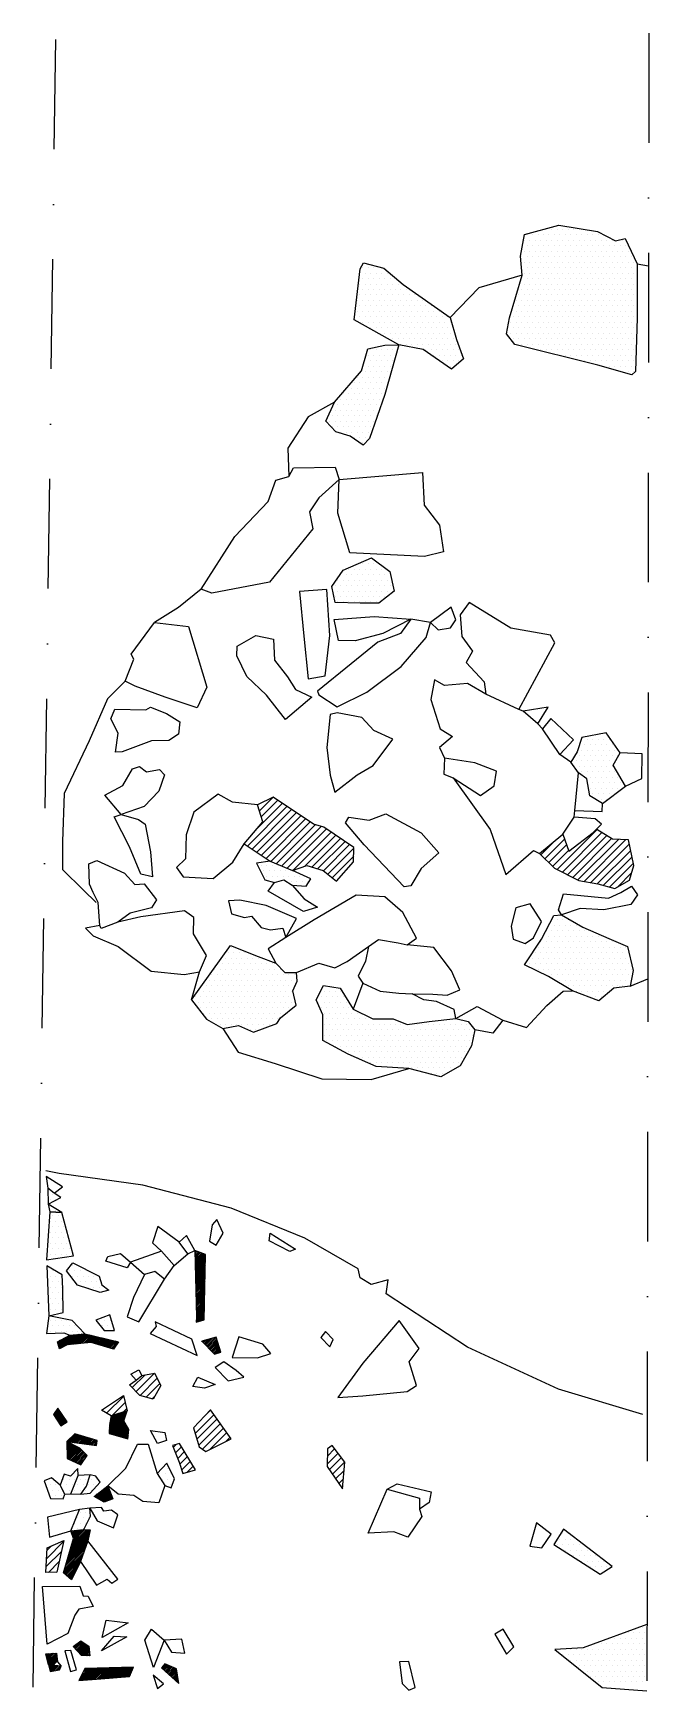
# Model space of a CAD drawing. Extents: x 10 to 150, y -1690 to -1312.
import ezdxf

# ---------------------------------------------------------------- set-up
doc = ezdxf.new("R2010")
doc.units = 0
doc.header["$LTSCALE"] = 25
doc.header["$MEASUREMENT"] = 0
doc.linetypes.add('STRICHPUNKTX2', pattern=[2, 1, -0.5, 0, -0.5])
doc.layers.get('0').update_dxf_attribs({"linetype": 'CONTINUOUS'})
for name, color, linetype in [('BEFUND', 1, 'CONTINUOUS'), ('BEFUNDSCHRAFF', 1, 'CONTINUOUS'), ('FEUER', 1, 'CONTINUOUS'), ('GRABUNGSGRENZE', 3, 'STRICHPUNKTX2'), ('KNOCHEN', 2, 'CONTINUOUS'), ('KNOCHENSCHRAFF', 2, 'CONTINUOUS'), ('STEINE', 4, 'CONTINUOUS'), ('STEINESCHRAFF', 4, 'CONTINUOUS')]:
    doc.layers.add(name, color=color, linetype=linetype)

# ---------------------------------------------------------------- blocks, each defined once
blk = doc.blocks.new('*X1')
at = {"color": 0}
for p, q in [((46.75, -1589.14), (46.78, -1589.11)), ((46.76, -1589.48), (47.04, -1589.2)), ((46.77, -1589.83), (47.3, -1589.3)), ((46.78, -1590.17), (47.55, -1589.4)), ((46.79, -1590.52), (47.81, -1589.49)), ((46.8, -1590.86), (48.07, -1589.59)), ((46.81, -1591.21), (48.33, -1589.69)), ((46.82, -1591.55), (48.58, -1589.78)), ((46.83, -1591.89), (48.84, -1589.88)), ((46.83, -1592.24), (49.1, -1589.98)), ((46.84, -1592.58), (49.19, -1590.24)), ((46.85, -1592.93), (49.18, -1590.6)), ((46.86, -1593.27), (49.18, -1590.96)), ((46.87, -1593.62), (49.17, -1591.32)), ((46.88, -1593.96), (49.16, -1591.68)), ((46.89, -1594.31), (49.15, -1592.04)), ((46.9, -1594.65), (49.15, -1592.4)), ((46.91, -1594.99), (49.14, -1592.76)), ((46.92, -1595.34), (49.13, -1593.13)), ((46.93, -1595.68), (49.12, -1593.49)), ((46.93, -1596.03), (49.11, -1593.85)), ((46.94, -1596.37), (49.11, -1594.21)), ((46.95, -1596.72), (49.1, -1594.57)), ((46.96, -1597.06), (49.09, -1594.93)), ((46.97, -1597.41), (49.08, -1595.29)), ((46.98, -1597.75), (49.08, -1595.65)), ((46.99, -1598.1), (49.07, -1596.01)), ((47, -1598.44), (49.06, -1596.38)), ((47.01, -1598.78), (49.05, -1596.74)), ((47.02, -1599.13), (49.05, -1597.1)), ((47.02, -1599.47), (49.04, -1597.46)), ((47.03, -1599.82), (49.03, -1597.82)), ((47.04, -1600.16), (49.02, -1598.18)), ((47.05, -1600.51), (49.02, -1598.54)), ((47.06, -1600.85), (49.01, -1598.9)), ((47.07, -1601.2), (49, -1599.26)), ((47.08, -1601.54), (48.99, -1599.63)), ((47.09, -1601.88), (48.99, -1599.99)), ((47.1, -1602.23), (48.98, -1600.35)), ((47.11, -1602.57), (48.97, -1600.71)), ((47.12, -1602.92), (48.96, -1601.07)), ((47.12, -1603.26), (48.96, -1601.43)), ((47.13, -1603.61), (48.95, -1601.79)), ((47.14, -1603.95), (48.94, -1602.15)), ((47.15, -1604.3), (48.93, -1602.51)), ((47.07, -1605.44), (48.91, -1603.6)), ((47.08, -1605.07), (48.92, -1603.24)), ((47.11, -1604.69), (48.93, -1602.88)), ((47.56, -1605.3), (48.9, -1603.96)), ((48.05, -1605.16), (48.89, -1604.32)), ((48.54, -1605.03), (48.89, -1604.68)), ((15.49, -1610.15), (16.06, -1609.58)), ((15.57, -1610.42), (16.79, -1609.2)), ((15.65, -1610.7), (17.53, -1608.82)), ((15.72, -1610.98), (18.26, -1608.44)), ((15.8, -1611.25), (18.66, -1608.39)), ((15.88, -1611.53), (19.06, -1608.35)), ((16.58, -1611.18), (19.45, -1608.31)), ((17.31, -1610.8), (19.85, -1608.27)), ((17.87, -1610.6), (20.24, -1608.22)), ((18.26, -1610.56), (20.64, -1608.18)), ((18.65, -1610.52), (21.03, -1608.14)), ((19.05, -1610.48), (21.43, -1608.1)), ((19.44, -1610.44), (21.77, -1608.11)), ((19.84, -1610.4), (22.06, -1608.18)), ((20.23, -1610.36), (22.34, -1608.24)), ((20.62, -1610.32), (22.63, -1608.31)), ((21.02, -1610.28), (22.92, -1608.38)), ((21.41, -1610.24), (23.2, -1608.45)), ((21.81, -1610.2), (23.49, -1608.52)), ((22.2, -1610.16), (23.77, -1608.58)), ((22.59, -1610.12), (24.06, -1608.65)), ((22.99, -1610.08), (24.34, -1608.72)), ((23.3, -1610.12), (24.63, -1608.79)), ((23.57, -1610.2), (24.92, -1608.86)), ((23.84, -1610.28), (25.2, -1608.92)), ((24.11, -1610.36), (25.49, -1608.99)), ((24.38, -1610.45), (25.77, -1609.06)), ((24.66, -1610.53), (26.06, -1609.13)), ((24.93, -1610.61), (26.34, -1609.19)), ((25.2, -1610.69), (26.63, -1609.26)), ((25.47, -1610.77), (26.92, -1609.33)), ((25.74, -1610.85), (27.2, -1609.4)), ((26.02, -1610.94), (27.49, -1609.47)), ((26.29, -1611.02), (27.77, -1609.53)), ((26.56, -1611.1), (28.06, -1609.6)), ((26.83, -1611.18), (28.34, -1609.67)), ((27.1, -1611.26), (28.63, -1609.74)), ((27.38, -1611.34), (28.92, -1609.8)), ((27.65, -1611.43), (29.2, -1609.87)), ((48.33, -1609.83), (48.35, -1609.81)), ((48.51, -1610.01), (48.84, -1609.68)), ((48.68, -1610.19), (49.33, -1609.54)), ((48.86, -1610.36), (49.82, -1609.41)), ((49.04, -1610.54), (50.31, -1609.27)), ((49.21, -1610.72), (50.79, -1609.14)), ((49.39, -1610.9), (51.28, -1609)), ((49.57, -1611.07), (51.65, -1608.99)), ((49.74, -1611.25), (51.74, -1609.26)), ((49.92, -1611.43), (51.82, -1609.53)), ((50.1, -1611.6), (51.9, -1609.8)), ((50.27, -1611.78), (51.98, -1610.07)), ((27.92, -1611.51), (29.06, -1610.37)), ((28.19, -1611.59), (28.24, -1611.54)), ((50.45, -1611.96), (52.06, -1610.34)), ((50.63, -1612.13), (52.15, -1610.62)), ((50.8, -1612.31), (52.23, -1610.89)), ((50.98, -1612.49), (52.31, -1611.16)), ((51.16, -1612.66), (52.39, -1611.43)), ((51.56, -1612.62), (52.47, -1611.7)), ((52.08, -1612.45), (52.56, -1611.97)), ((52.6, -1612.28), (52.64, -1612.24)), ((15, -1625.84), (15.62, -1625.23)), ((14.6, -1626.59), (15.76, -1625.43)), ((14.74, -1626.81), (15.9, -1625.64)), ((14.88, -1627.03), (16.05, -1625.85)), ((15.01, -1627.24), (16.19, -1626.06)), ((15.15, -1627.46), (16.34, -1626.27)), ((15.28, -1627.68), (16.48, -1626.48)), ((15.42, -1627.9), (16.62, -1626.69)), ((15.56, -1628.11), (16.77, -1626.9)), ((15.69, -1628.33), (16.91, -1627.11)), ((15.83, -1628.55), (17.06, -1627.32)), ((15.96, -1628.77), (17.2, -1627.53)), ((16.1, -1628.98), (17.34, -1627.74)), ((16.59, -1628.85), (17.49, -1627.95)), ((17.52, -1628.27), (17.63, -1628.16)), ((27.19, -1630.62), (30.92, -1626.89)), ((27.21, -1630.25), (31.12, -1626.34)), ((27.23, -1629.88), (31.33, -1625.78)), ((27.25, -1629.5), (30.92, -1625.83)), ((27.27, -1629.13), (30.41, -1625.98)), ((27.29, -1630.87), (30.72, -1627.45)), ((27.31, -1628.74), (29.91, -1626.14)), ((27.38, -1628.31), (29.4, -1626.29)), ((27.45, -1627.88), (28.9, -1626.44)), ((27.53, -1627.46), (28.39, -1626.59)), ((27.57, -1630.95), (30.55, -1627.97)), ((27.6, -1627.03), (27.89, -1626.74)), ((27.85, -1631.02), (30.68, -1628.19)), ((28.13, -1631.1), (30.81, -1628.41)), ((28.4, -1631.18), (30.95, -1628.63)), ((28.68, -1631.25), (31.08, -1628.86)), ((17.6, -1632.78), (17.68, -1632.71)), ((17.7, -1632.68), (19.47, -1630.92)), ((18.01, -1632.73), (19.74, -1631)), ((18.33, -1632.77), (20.01, -1631.08)), ((18.64, -1632.81), (20.28, -1631.17)), ((18.95, -1632.85), (20.55, -1631.25)), ((19.26, -1632.9), (20.82, -1631.33)), ((19.57, -1632.94), (21.09, -1631.42)), ((19.88, -1632.98), (21.36, -1631.5)), ((20.19, -1633.02), (21.63, -1631.59)), ((20.5, -1633.07), (21.9, -1631.67)), ((20.81, -1633.11), (22.17, -1631.75)), ((21.12, -1633.15), (22.44, -1631.84)), ((21.43, -1633.2), (22.71, -1631.92)), ((21.75, -1633.24), (22.98, -1632.01)), ((22.06, -1633.28), (23.25, -1632.09)), ((22.37, -1633.32), (23.52, -1632.17)), ((22.68, -1633.37), (23.79, -1632.26)), ((22.99, -1633.41), (24.06, -1632.34)), ((23.3, -1633.45), (24.33, -1632.42)), ((23.61, -1633.49), (24.45, -1632.65)), ((28.96, -1631.33), (31.21, -1629.08)), ((29.24, -1631.4), (31.34, -1629.3)), ((29.52, -1631.48), (31.47, -1629.52)), ((29.8, -1631.55), (31.6, -1629.75)), ((30.07, -1631.63), (31.7, -1630)), ((30.35, -1631.7), (31.66, -1630.39)), ((30.63, -1631.78), (31.62, -1630.78)), ((30.91, -1631.85), (31.59, -1631.18)), ((31.19, -1631.93), (31.55, -1631.57)), ((31.46, -1632), (31.51, -1631.96)), ((17.61, -1633.13), (17.91, -1632.83)), ((17.61, -1633.48), (18.14, -1632.95)), ((17.62, -1633.83), (18.38, -1633.07)), ((17.62, -1634.18), (18.61, -1633.19)), ((17.62, -1634.53), (18.84, -1633.31)), ((17.63, -1634.88), (19.08, -1633.43)), ((17.63, -1635.23), (19.31, -1633.55)), ((17.64, -1635.58), (19.54, -1633.67)), ((17.64, -1635.93), (19.77, -1633.8)), ((17.65, -1636.28), (20.01, -1633.92)), ((17.71, -1636.57), (20.24, -1634.04)), ((17.95, -1636.68), (20.47, -1634.16)), ((18.19, -1636.79), (20.67, -1634.31)), ((18.44, -1636.9), (20.85, -1634.49)), ((18.68, -1637.01), (21.02, -1634.67)), ((18.92, -1637.12), (21.2, -1634.85)), ((19.16, -1637.24), (21.38, -1635.02)), ((19.4, -1637.35), (21.55, -1635.2)), ((19.65, -1637.46), (21.73, -1635.38)), ((19.89, -1637.57), (21.91, -1635.55)), ((20.13, -1637.68), (22.08, -1635.73)), ((20.37, -1637.79), (21.88, -1636.29)), ((23.92, -1633.54), (24.39, -1633.06)), ((24.23, -1633.58), (24.34, -1633.47)), ((20.62, -1637.9), (21.17, -1637.35)), ((24.09, -1645.38), (26.06, -1643.42)), ((24.32, -1645.51), (26.96, -1642.87)), ((24.55, -1645.63), (27.05, -1643.13)), ((24.78, -1645.76), (27.15, -1643.39)), ((25.01, -1645.88), (27.25, -1643.65)), ((25.24, -1646.01), (27.34, -1643.91)), ((23.87, -1645.26), (24.5, -1644.62)), ((25.47, -1646.13), (27.44, -1644.16)), ((25.7, -1646.26), (27.53, -1644.42)), ((25.93, -1646.38), (27.63, -1644.68)), ((26.24, -1646.42), (27.73, -1644.94)), ((26.8, -1646.22), (27.82, -1645.19)), ((27.36, -1646.01), (27.92, -1645.45)), ((27.92, -1645.81), (28.01, -1645.71)), ((17.5, -1660.11), (22.39, -1655.22)), ((17.65, -1659.61), (22.48, -1654.78)), ((17.8, -1659.11), (22.58, -1654.33)), ((17.94, -1658.61), (22.67, -1653.88)), ((18.09, -1658.11), (22.76, -1653.43)), ((18.24, -1657.61), (22.86, -1652.99)), ((18.38, -1657.11), (22.67, -1652.82)), ((18.52, -1653.08), (18.57, -1653.03)), ((18.53, -1656.61), (22.34, -1652.8)), ((18.61, -1653.35), (18.96, -1652.99)), ((18.68, -1656.11), (22.01, -1652.78)), ((18.69, -1653.61), (19.36, -1652.95)), ((18.78, -1653.88), (19.75, -1652.91)), ((18.82, -1655.61), (21.67, -1652.75)), ((18.87, -1654.15), (20.15, -1652.87)), ((18.95, -1654.42), (20.54, -1652.83)), ((18.97, -1655.11), (21.33, -1652.74)), ((19.04, -1654.68), (20.94, -1652.79)), ((16.77, -1662.61), (21.43, -1657.95)), ((16.92, -1662.11), (21.62, -1657.4)), ((16.96, -1662.77), (21.23, -1658.5)), ((17.07, -1661.61), (21.82, -1656.85)), ((17.15, -1662.93), (21.04, -1659.05)), ((17.21, -1661.11), (22.01, -1656.31)), ((17.36, -1660.61), (22.21, -1655.76)), ((17.35, -1663.09), (20.84, -1659.6)), ((17.54, -1663.26), (20.61, -1660.18)), ((17.73, -1663.42), (20.28, -1660.87)), ((17.92, -1663.58), (19.94, -1661.56)), ((18.11, -1663.74), (19.6, -1662.25)), ((18.31, -1663.9), (19.26, -1662.94)), ((18.5, -1664.06), (18.93, -1663.63)), ((19.22, -1679.6), (20.72, -1678.11)), ((12.85, -1681.38), (13.17, -1681.06)), ((12.92, -1681.66), (13.55, -1681.03)), ((12.98, -1681.95), (13.94, -1681)), ((13.05, -1682.24), (14.32, -1680.96)), ((13.11, -1682.53), (14.71, -1680.93)), ((13.18, -1682.82), (15.1, -1680.9)), ((13.24, -1683.11), (15.21, -1681.14)), ((13.3, -1683.4), (15.25, -1681.45)), ((13.37, -1683.68), (15.29, -1681.77)), ((19.05, -1679.42), (19.38, -1679.09)), ((19.39, -1679.79), (20.94, -1678.23)), ((19.56, -1679.97), (21.16, -1678.38)), ((19.73, -1680.15), (21.37, -1678.52)), ((19.9, -1680.34), (21.58, -1678.66)), ((20.07, -1680.52), (21.79, -1678.8)), ((20.24, -1680.7), (22, -1678.94)), ((20.41, -1680.89), (22.22, -1679.08)), ((20.58, -1681.07), (22.43, -1679.22)), ((20.75, -1681.26), (22.58, -1679.43)), ((20.92, -1681.44), (22.61, -1679.75)), ((21.24, -1681.47), (22.64, -1680.08)), ((21.58, -1681.49), (22.66, -1680.4)), ((21.91, -1681.51), (22.69, -1680.73)), ((22.25, -1681.53), (22.72, -1681.05)), ((22.58, -1681.55), (22.75, -1681.37)), ((13.45, -1683.96), (15.33, -1682.08)), ((13.52, -1684.24), (15.37, -1682.39)), ((13.6, -1684.52), (15.41, -1682.71)), ((13.67, -1684.8), (14.73, -1683.74)), ((13.74, -1685.08), (15.05, -1683.77)), ((14.12, -1685.06), (15.37, -1683.8)), ((14.54, -1684.99), (15.69, -1683.84)), ((14.97, -1684.92), (16.01, -1683.87)), ((15.39, -1684.85), (16.19, -1684.05)), ((15.82, -1684.78), (15.94, -1684.65)), ((20.5, -1686.81), (22.89, -1684.42)), ((20.52, -1687.14), (23.25, -1684.41)), ((20.87, -1686.09), (22.52, -1684.43)), ((20.91, -1687.11), (23.62, -1684.4)), ((21.24, -1685.37), (22.16, -1684.45)), ((21.29, -1687.08), (23.98, -1684.39)), ((21.61, -1684.64), (21.79, -1684.46)), ((21.67, -1687.05), (24.35, -1684.38)), ((22.06, -1687.02), (24.71, -1684.37)), ((22.44, -1686.99), (25.08, -1684.35)), ((22.83, -1686.96), (25.44, -1684.34)), ((23.21, -1686.92), (25.81, -1684.33)), ((23.6, -1686.89), (26.17, -1684.32)), ((23.98, -1686.86), (26.54, -1684.31)), ((24.37, -1686.83), (26.9, -1684.3)), ((24.75, -1686.8), (27.27, -1684.28)), ((25.14, -1686.77), (27.63, -1684.27)), ((25.52, -1686.74), (28, -1684.26)), ((25.9, -1686.71), (28.36, -1684.25)), ((26.29, -1686.68), (28.73, -1684.24)), ((26.67, -1686.65), (29.09, -1684.23)), ((27.05, -1686.62), (29.46, -1684.22)), ((27.44, -1686.59), (29.82, -1684.2)), ((27.82, -1686.56), (30.19, -1684.19)), ((28.2, -1686.53), (30.55, -1684.18)), ((28.59, -1686.5), (30.92, -1684.17)), ((28.97, -1686.47), (31.28, -1684.16)), ((29.35, -1686.44), (31.65, -1684.15)), ((29.74, -1686.41), (32.01, -1684.13)), ((30.12, -1686.38), (32.38, -1684.12)), ((30.5, -1686.35), (32.74, -1684.11)), ((30.89, -1686.32), (32.55, -1684.66)), ((31.27, -1686.29), (32.26, -1685.3)), ((39.24, -1684.33), (40.12, -1683.45)), ((39.42, -1684.5), (40.37, -1683.56)), ((39.61, -1684.67), (40.62, -1683.66)), ((39.79, -1684.84), (40.87, -1683.77)), ((39.98, -1685.01), (41.11, -1683.87)), ((40.16, -1685.18), (41.36, -1683.98)), ((40.35, -1685.34), (41.61, -1684.08)), ((40.54, -1685.51), (41.86, -1684.19)), ((40.72, -1685.68), (42.11, -1684.29)), ((40.91, -1685.85), (42.36, -1684.4)), ((41.09, -1686.02), (42.54, -1684.57)), ((41.28, -1686.19), (42.59, -1684.87)), ((41.46, -1686.35), (42.64, -1685.17)), ((41.65, -1686.52), (42.69, -1685.48)), ((31.65, -1686.26), (31.97, -1685.95)), ((41.83, -1686.69), (42.74, -1685.78)), ((42.02, -1686.86), (42.79, -1686.08)), ((42.2, -1687.03), (42.84, -1686.39)), ((42.39, -1687.2), (42.89, -1686.69)), ((42.57, -1687.37), (42.94, -1686.99)), ((42.76, -1687.53), (42.99, -1687.3)), ((42.94, -1687.7), (43.05, -1687.6))]:
    blk.add_line(p, q, dxfattribs=at)
blk = doc.blocks.new('*X2')
at = {"color": 0}
for p, q in [((58.73, -1496.9), (67.75, -1487.89)), ((59.8, -1497.61), (68.81, -1488.59)), ((61.02, -1487.54), (61.08, -1487.48)), ((61.16, -1492.7), (66.68, -1487.18)), ((61.46, -1488.87), (64.52, -1485.81)), ((61.9, -1490.2), (65.62, -1486.48)), ((60.86, -1498.31), (69.87, -1489.3)), ((61.93, -1499.01), (70.93, -1490)), ((62.99, -1499.71), (72, -1490.71)), ((64.08, -1500.4), (73.06, -1491.41)), ((65.33, -1500.92), (74.22, -1492.03)), ((66.58, -1501.43), (75.58, -1492.43)), ((67.83, -1501.95), (76.77, -1493.01)), ((69.16, -1502.38), (77.83, -1493.72)), ((71.85, -1501.46), (78.88, -1494.43)), ((73.4, -1501.68), (79.94, -1495.14)), ((74.75, -1502.1), (81, -1495.85)), ((76.08, -1502.54), (82.05, -1496.56)), ((125.65, -1498.92), (128.94, -1495.64)), ((126.54, -1499.8), (131.04, -1495.31)), ((127.43, -1500.68), (131.49, -1496.62)), ((129.37, -1502.28), (138.49, -1493.16)), ((130.55, -1502.87), (139.58, -1493.84)), ((131.72, -1503.46), (140.66, -1494.52)), ((132.9, -1504.05), (141.75, -1495.2)), ((134.08, -1504.64), (143.33, -1495.39)), ((135.53, -1504.96), (145.05, -1495.44)), ((137.04, -1505.21), (145.84, -1496.41)), ((77.05, -1503.33), (83, -1497.38)), ((78.03, -1504.12), (82.97, -1499.18)), ((128.32, -1501.56), (131.94, -1497.94)), ((138.56, -1505.46), (146.15, -1497.88)), ((139.95, -1505.84), (146.45, -1499.34)), ((141.34, -1506.22), (146.76, -1500.8)), ((143.09, -1506.24), (146.39, -1502.94)), ((79, -1504.92), (79.38, -1504.54)), ((32.49, -1620.38), (35.4, -1617.47)), ((33.36, -1621.27), (37.57, -1617.06)), ((34.25, -1622.15), (38.16, -1618.23)), ((35.62, -1622.55), (38.75, -1619.41)), ((25.54, -1625.55), (25.9, -1625.19)), ((26.64, -1626.22), (30.54, -1622.33)), ((27.89, -1626.74), (30.88, -1623.75)), ((30.41, -1625.98), (31.23, -1625.17)), ((36.99, -1622.94), (37.59, -1622.34)), ((46.8, -1630.81), (51.12, -1626.49)), ((47.22, -1632.16), (51.85, -1627.53)), ((47.64, -1633.51), (52.58, -1628.56)), ((48.95, -1626.9), (50.39, -1625.46)), ((48.52, -1634.4), (53.31, -1629.6)), ((50.24, -1634.44), (54.05, -1630.64)), ((53.8, -1632.64), (54.78, -1631.67)), ((41.86, -1633.98), (42.54, -1633.3)), ((42.36, -1635.25), (43.74, -1633.87)), ((42.87, -1636.51), (44.4, -1634.97)), ((43.34, -1637.81), (45.07, -1636.08)), ((76.94, -1637.8), (79.4, -1635.33)), ((76.98, -1635.98), (78.63, -1634.33)), ((77.4, -1639.1), (80.17, -1636.33)), ((43.74, -1639.17), (45.74, -1637.18)), ((45, -1639.68), (46.4, -1638.28)), ((78.13, -1640.14), (80.94, -1637.33)), ((78.86, -1641.18), (80.79, -1639.25)), ((79.58, -1642.22), (80.62, -1641.18)), ((80.31, -1643.27), (80.46, -1643.11)), ((12.87, -1661.2), (16.32, -1657.75)), ((12.97, -1659.33), (16.82, -1655.49)), ((13.08, -1657.46), (14.06, -1656.48)), ((13.35, -1662.5), (15.83, -1660.01)), ((15.15, -1662.46), (15.33, -1662.28))]:
    blk.add_line(p, q, dxfattribs=at)
blk = doc.blocks.new('*X5')
at = {"color": 0}
for p, q in [((13.75, -1577.5), (13.75, -1577.5)), ((14.375, -1576.25), (14.375, -1576.25)), ((15, -1577.5), (15, -1577.5)), ((13.75, -1580), (13.75, -1580)), ((13.75, -1582.5), (13.75, -1582.5)), ((14.375, -1581.25), (14.375, -1581.25)), ((15, -1580), (15, -1580)), ((15, -1582.5), (15, -1582.5)), ((15.625, -1581.25), (15.625, -1581.25)), ((16.25, -1582.5), (16.25, -1582.5)), ((13.75, -1585), (13.75, -1585)), ((14.375, -1583.75), (14.375, -1583.75)), ((14.375, -1586.25), (14.375, -1586.25)), ((15, -1585), (15, -1585)), ((15.625, -1583.75), (15.625, -1583.75)), ((15.625, -1586.25), (15.625, -1586.25)), ((16.25, -1585), (16.25, -1585)), ((16.875, -1583.75), (16.875, -1583.75)), ((16.875, -1586.25), (16.875, -1586.25)), ((17.5, -1585), (17.5, -1585)), ((13.125, -1588.75), (13.125, -1588.75)), ((13.75, -1587.5), (13.75, -1587.5)), ((13.75, -1590), (13.75, -1590)), ((14.375, -1588.75), (14.375, -1588.75)), ((15, -1587.5), (15, -1587.5)), ((15, -1590), (15, -1590)), ((15.625, -1588.75), (15.625, -1588.75)), ((16.25, -1587.5), (16.25, -1587.5)), ((16.25, -1590), (16.25, -1590)), ((16.875, -1588.75), (16.875, -1588.75)), ((17.5, -1587.5), (17.5, -1587.5)), ((17.5, -1590), (17.5, -1590)), ((18.125, -1588.75), (18.125, -1588.75)), ((18.75, -1590), (18.75, -1590)), ((13.125, -1593.75), (13.125, -1593.75)), ((13.75, -1595), (13.75, -1595)), ((14.375, -1593.75), (14.375, -1593.75)), ((15, -1595), (15, -1595)), ((16.25, -1595), (16.25, -1595)), ((18.125, -1593.75), (18.125, -1593.75)), ((18.75, -1592.5), (18.75, -1592.5)), ((18.75, -1595), (18.75, -1595)), ((19.375, -1593.75), (19.375, -1593.75)), ((20, -1592.5), (20, -1592.5)), ((20, -1595), (20, -1595)), ((20.625, -1593.75), (20.625, -1593.75)), ((21.25, -1595), (21.25, -1595)), ((21.875, -1593.75), (21.875, -1593.75)), ((22.5, -1595), (22.5, -1595)), ((23.75, -1595), (23.75, -1595)), ((13.75, -1597.5), (13.75, -1597.5)), ((14.375, -1596.25), (14.375, -1596.25)), ((14.375, -1598.75), (14.375, -1598.75)), ((15, -1597.5), (15, -1597.5)), ((15.625, -1596.25), (15.625, -1596.25)), ((15.625, -1598.75), (15.625, -1598.75)), ((16.25, -1597.5), (16.25, -1597.5)), ((20.625, -1596.25), (20.625, -1596.25)), ((21.875, -1596.25), (21.875, -1596.25)), ((22.5, -1597.5), (22.5, -1597.5)), ((23.125, -1596.25), (23.125, -1596.25)), ((23.75, -1597.5), (23.75, -1597.5)), ((24.375, -1596.25), (24.375, -1596.25)), ((25, -1597.5), (25, -1597.5)), ((26.25, -1597.5), (26.25, -1597.5)), ((13.75, -1600), (13.75, -1600)), ((13.75, -1602.5), (13.75, -1602.5)), ((14.375, -1601.25), (14.375, -1601.25)), ((15, -1600), (15, -1600)), ((15, -1602.5), (15, -1602.5)), ((15.625, -1601.25), (15.625, -1601.25)), ((16.25, -1600), (16.25, -1600)), ((16.25, -1602.5), (16.25, -1602.5)), ((13.75, -1605), (13.75, -1605)), ((14.375, -1603.75), (14.375, -1603.75)), ((14.375, -1606.25), (14.375, -1606.25)), ((15, -1605), (15, -1605)), ((15.625, -1606.25), (15.625, -1606.25)), ((16.25, -1605), (16.25, -1605)), ((16.875, -1606.25), (16.875, -1606.25)), ((17.5, -1605), (17.5, -1605)), ((18.125, -1606.25), (18.125, -1606.25)), ((19.375, -1606.25), (19.375, -1606.25)), ((25, -1605), (25, -1605)), ((25.625, -1606.25), (25.625, -1606.25)), ((26.25, -1605), (26.25, -1605)), ((26.875, -1606.25), (26.875, -1606.25)), ((27.5, -1605), (27.5, -1605)), ((28.125, -1606.25), (28.125, -1606.25)), ((13.75, -1607.5), (13.75, -1607.5)), ((15, -1607.5), (15, -1607.5)), ((16.25, -1607.5), (16.25, -1607.5)), ((17.5, -1607.5), (17.5, -1607.5)), ((18.75, -1607.5), (18.75, -1607.5)), ((20, -1607.5), (20, -1607.5)), ((20, -1640), (20, -1640)), ((38.75, -1640), (38.75, -1640)), ((39.375, -1638.75), (39.375, -1638.75)), ((40, -1640), (40, -1640)), ((40.625, -1638.75), (40.625, -1638.75)), ((41.25, -1640), (41.25, -1640)), ((13.75, -1642.5), (13.75, -1642.5)), ((14.375, -1641.25), (14.375, -1641.25)), ((14.375, -1643.75), (14.375, -1643.75)), ((15, -1642.5), (15, -1642.5)), ((15.625, -1643.75), (15.625, -1643.75)), ((16.25, -1642.5), (16.25, -1642.5)), ((16.875, -1641.25), (16.875, -1641.25)), ((16.875, -1643.75), (16.875, -1643.75)), ((17.5, -1642.5), (17.5, -1642.5)), ((18.125, -1641.25), (18.125, -1641.25)), ((18.125, -1643.75), (18.125, -1643.75)), ((18.75, -1642.5), (18.75, -1642.5)), ((19.375, -1641.25), (19.375, -1641.25)), ((19.375, -1643.75), (19.375, -1643.75)), ((20, -1642.5), (20, -1642.5)), ((20.625, -1641.25), (20.625, -1641.25)), ((20.625, -1643.75), (20.625, -1643.75)), ((21.25, -1642.5), (21.25, -1642.5)), ((21.875, -1641.25), (21.875, -1641.25)), ((21.875, -1643.75), (21.875, -1643.75)), ((22.5, -1642.5), (22.5, -1642.5)), ((23.125, -1641.25), (23.125, -1641.25)), ((23.125, -1643.75), (23.125, -1643.75)), ((23.75, -1642.5), (23.75, -1642.5)), ((24.375, -1641.25), (24.375, -1641.25)), ((39.375, -1641.25), (39.375, -1641.25)), ((40, -1642.5), (40, -1642.5)), ((40.625, -1641.25), (40.625, -1641.25)), ((41.25, -1642.5), (41.25, -1642.5)), ((41.875, -1641.25), (41.875, -1641.25)), ((13.75, -1645), (13.75, -1645)), ((15, -1645), (15, -1645)), ((16.25, -1645), (16.25, -1645)), ((19.375, -1651.25), (19.375, -1651.25)), ((20, -1650), (20, -1650)), ((20.625, -1648.75), (20.625, -1648.75)), ((20.625, -1651.25), (20.625, -1651.25)), ((21.25, -1650), (21.25, -1650)), ((21.875, -1648.75), (21.875, -1648.75)), ((21.875, -1651.25), (21.875, -1651.25)), ((22.5, -1650), (22.5, -1650)), ((18.75, -1652.5), (18.75, -1652.5)), ((20, -1652.5), (20, -1652.5)), ((21.25, -1652.5), (21.25, -1652.5)), ((130, -1655), (130, -1655)), ((130.625, -1653.75), (130.625, -1653.75)), ((131.25, -1655), (131.25, -1655)), ((131.875, -1653.75), (131.875, -1653.75)), ((132.5, -1655), (132.5, -1655)), ((133.75, -1655), (133.75, -1655)), ((129.375, -1656.25), (129.375, -1656.25)), ((130.625, -1656.25), (130.625, -1656.25)), ((131.25, -1657.5), (131.25, -1657.5)), ((131.875, -1656.25), (131.875, -1656.25)), ((132.5, -1657.5), (132.5, -1657.5)), ((133.125, -1656.25), (133.125, -1656.25)), ((133.125, -1658.75), (133.125, -1658.75)), ((133.75, -1657.5), (133.75, -1657.5)), ((134.375, -1656.25), (134.375, -1656.25)), ((134.375, -1658.75), (134.375, -1658.75)), ((135, -1657.5), (135, -1657.5)), ((135.625, -1658.75), (135.625, -1658.75)), ((136.25, -1657.5), (136.25, -1657.5)), ((136.875, -1658.75), (136.875, -1658.75)), ((138.125, -1658.75), (138.125, -1658.75)), ((135, -1660), (135, -1660)), ((136.25, -1660), (136.25, -1660)), ((136.875, -1661.25), (136.875, -1661.25)), ((137.5, -1660), (137.5, -1660)), ((138.125, -1661.25), (138.125, -1661.25)), ((138.75, -1660), (138.75, -1660)), ((138.75, -1662.5), (138.75, -1662.5)), ((139.375, -1661.25), (139.375, -1661.25)), ((140, -1660), (140, -1660)), ((140.625, -1661.25), (140.625, -1661.25)), ((142.5, -1677.5), (142.5, -1677.5)), ((143.75, -1677.5), (143.75, -1677.5)), ((145, -1677.5), (145, -1677.5)), ((145.625, -1676.25), (145.625, -1676.25)), ((146.25, -1677.5), (146.25, -1677.5)), ((146.875, -1676.25), (146.875, -1676.25)), ((147.5, -1677.5), (147.5, -1677.5)), ((148.125, -1676.25), (148.125, -1676.25)), ((148.75, -1675), (148.75, -1675)), ((148.75, -1677.5), (148.75, -1677.5)), ((149.375, -1676.25), (149.375, -1676.25)), ((130.625, -1681.25), (130.625, -1681.25)), ((131.25, -1680), (131.25, -1680)), ((131.875, -1681.25), (131.875, -1681.25)), ((132.5, -1680), (132.5, -1680)), ((133.125, -1681.25), (133.125, -1681.25)), ((133.75, -1680), (133.75, -1680)), ((134.375, -1681.25), (134.375, -1681.25)), ((135, -1680), (135, -1680)), ((135.625, -1681.25), (135.625, -1681.25)), ((136.25, -1680), (136.25, -1680)), ((136.875, -1681.25), (136.875, -1681.25)), ((137.5, -1680), (137.5, -1680)), ((138.125, -1678.75), (138.125, -1678.75)), ((138.125, -1681.25), (138.125, -1681.25)), ((138.75, -1680), (138.75, -1680)), ((139.375, -1678.75), (139.375, -1678.75)), ((139.375, -1681.25), (139.375, -1681.25)), ((140, -1680), (140, -1680)), ((140.625, -1678.75), (140.625, -1678.75)), ((140.625, -1681.25), (140.625, -1681.25)), ((141.25, -1680), (141.25, -1680)), ((141.875, -1678.75), (141.875, -1678.75)), ((141.875, -1681.25), (141.875, -1681.25)), ((142.5, -1680), (142.5, -1680)), ((143.125, -1678.75), (143.125, -1678.75)), ((143.125, -1681.25), (143.125, -1681.25)), ((143.75, -1680), (143.75, -1680)), ((144.375, -1678.75), (144.375, -1678.75)), ((144.375, -1681.25), (144.375, -1681.25)), ((145, -1680), (145, -1680)), ((145.625, -1678.75), (145.625, -1678.75)), ((145.625, -1681.25), (145.625, -1681.25)), ((146.25, -1680), (146.25, -1680)), ((146.875, -1678.75), (146.875, -1678.75)), ((146.875, -1681.25), (146.875, -1681.25)), ((147.5, -1680), (147.5, -1680)), ((148.125, -1678.75), (148.125, -1678.75)), ((148.125, -1681.25), (148.125, -1681.25)), ((148.75, -1680), (148.75, -1680)), ((149.375, -1678.75), (149.375, -1678.75)), ((149.375, -1681.25), (149.375, -1681.25)), ((132.5, -1682.5), (132.5, -1682.5)), ((133.75, -1682.5), (133.75, -1682.5)), ((134.375, -1683.75), (134.375, -1683.75)), ((135, -1682.5), (135, -1682.5)), ((135, -1685), (135, -1685)), ((135.625, -1683.75), (135.625, -1683.75)), ((136.25, -1682.5), (136.25, -1682.5)), ((136.25, -1685), (136.25, -1685)), ((136.875, -1683.75), (136.875, -1683.75)), ((137.5, -1682.5), (137.5, -1682.5)), ((137.5, -1685), (137.5, -1685)), ((138.125, -1683.75), (138.125, -1683.75)), ((138.75, -1682.5), (138.75, -1682.5)), ((138.75, -1685), (138.75, -1685)), ((139.375, -1683.75), (139.375, -1683.75)), ((140, -1682.5), (140, -1682.5)), ((140, -1685), (140, -1685)), ((140.625, -1683.75), (140.625, -1683.75)), ((141.25, -1682.5), (141.25, -1682.5)), ((141.25, -1685), (141.25, -1685)), ((141.875, -1683.75), (141.875, -1683.75)), ((142.5, -1682.5), (142.5, -1682.5)), ((142.5, -1685), (142.5, -1685)), ((143.125, -1683.75), (143.125, -1683.75)), ((143.75, -1682.5), (143.75, -1682.5)), ((143.75, -1685), (143.75, -1685)), ((144.375, -1683.75), (144.375, -1683.75)), ((145, -1682.5), (145, -1682.5)), ((145, -1685), (145, -1685)), ((145.625, -1683.75), (145.625, -1683.75)), ((146.25, -1682.5), (146.25, -1682.5)), ((146.25, -1685), (146.25, -1685)), ((146.875, -1683.75), (146.875, -1683.75)), ((147.5, -1682.5), (147.5, -1682.5)), ((147.5, -1685), (147.5, -1685)), ((148.125, -1683.75), (148.125, -1683.75)), ((148.75, -1682.5), (148.75, -1682.5)), ((148.75, -1685), (148.75, -1685)), ((149.375, -1683.75), (149.375, -1683.75)), ((136.875, -1686.25), (136.875, -1686.25)), ((138.125, -1686.25), (138.125, -1686.25)), ((138.75, -1687.5), (138.75, -1687.5)), ((139.375, -1686.25), (139.375, -1686.25)), ((140, -1687.5), (140, -1687.5)), ((140.625, -1686.25), (140.625, -1686.25)), ((141.25, -1687.5), (141.25, -1687.5)), ((141.875, -1686.25), (141.875, -1686.25)), ((142.5, -1687.5), (142.5, -1687.5)), ((143.125, -1686.25), (143.125, -1686.25)), ((143.75, -1687.5), (143.75, -1687.5)), ((144.375, -1686.25), (144.375, -1686.25)), ((145, -1687.5), (145, -1687.5)), ((145.625, -1686.25), (145.625, -1686.25)), ((146.25, -1687.5), (146.25, -1687.5)), ((146.875, -1686.25), (146.875, -1686.25)), ((147.5, -1687.5), (147.5, -1687.5)), ((148.125, -1686.25), (148.125, -1686.25)), ((148.75, -1687.5), (148.75, -1687.5)), ((149.375, -1686.25), (149.375, -1686.25))]:
    blk.add_line(p, q, dxfattribs=at)
blk = doc.blocks.new('*X6')
at = {"color": 0}
for p, q in [((126.875, -1356.25), (126.875, -1356.25)), ((128.125, -1356.25), (128.125, -1356.25)), ((129.375, -1356.25), (129.375, -1356.25)), ((130.625, -1356.25), (130.625, -1356.25)), ((131.875, -1356.25), (131.875, -1356.25)), ((133.125, -1356.25), (133.125, -1356.25)), ((134.375, -1356.25), (134.375, -1356.25)), ((121.875, -1358.75), (121.875, -1358.75)), ((122.5, -1357.5), (122.5, -1357.5)), ((122.5, -1360), (122.5, -1360)), ((123.125, -1358.75), (123.125, -1358.75)), ((123.75, -1357.5), (123.75, -1357.5)), ((123.75, -1360), (123.75, -1360)), ((124.375, -1358.75), (124.375, -1358.75)), ((125, -1357.5), (125, -1357.5)), ((125, -1360), (125, -1360)), ((125.625, -1358.75), (125.625, -1358.75)), ((126.25, -1357.5), (126.25, -1357.5)), ((126.25, -1360), (126.25, -1360)), ((126.875, -1358.75), (126.875, -1358.75)), ((127.5, -1357.5), (127.5, -1357.5)), ((127.5, -1360), (127.5, -1360)), ((128.125, -1358.75), (128.125, -1358.75)), ((128.75, -1357.5), (128.75, -1357.5)), ((128.75, -1360), (128.75, -1360)), ((129.375, -1358.75), (129.375, -1358.75)), ((130, -1357.5), (130, -1357.5)), ((130, -1360), (130, -1360)), ((130.625, -1358.75), (130.625, -1358.75)), ((131.25, -1357.5), (131.25, -1357.5)), ((131.25, -1360), (131.25, -1360)), ((131.875, -1358.75), (131.875, -1358.75)), ((132.5, -1357.5), (132.5, -1357.5)), ((132.5, -1360), (132.5, -1360)), ((133.125, -1358.75), (133.125, -1358.75)), ((133.75, -1357.5), (133.75, -1357.5)), ((133.75, -1360), (133.75, -1360)), ((134.375, -1358.75), (134.375, -1358.75)), ((135, -1357.5), (135, -1357.5)), ((135, -1360), (135, -1360)), ((135.625, -1358.75), (135.625, -1358.75)), ((136.25, -1357.5), (136.25, -1357.5)), ((136.25, -1360), (136.25, -1360)), ((136.875, -1358.75), (136.875, -1358.75)), ((137.5, -1357.5), (137.5, -1357.5)), ((137.5, -1360), (137.5, -1360)), ((138.125, -1358.75), (138.125, -1358.75)), ((138.75, -1357.5), (138.75, -1357.5)), ((138.75, -1360), (138.75, -1360)), ((139.375, -1358.75), (139.375, -1358.75)), ((140, -1360), (140, -1360)), ((140.625, -1358.75), (140.625, -1358.75)), ((141.25, -1360), (141.25, -1360)), ((141.875, -1358.75), (141.875, -1358.75)), ((142.5, -1360), (142.5, -1360)), ((143.75, -1360), (143.75, -1360)), ((144.375, -1358.75), (144.375, -1358.75)), ((145, -1360), (145, -1360)), ((121.25, -1362.5), (121.25, -1362.5)), ((121.875, -1361.25), (121.875, -1361.25)), ((121.875, -1363.75), (121.875, -1363.75)), ((122.5, -1362.5), (122.5, -1362.5)), ((123.125, -1361.25), (123.125, -1361.25)), ((123.125, -1363.75), (123.125, -1363.75)), ((123.75, -1362.5), (123.75, -1362.5)), ((124.375, -1361.25), (124.375, -1361.25)), ((124.375, -1363.75), (124.375, -1363.75)), ((125, -1362.5), (125, -1362.5)), ((125.625, -1361.25), (125.625, -1361.25)), ((125.625, -1363.75), (125.625, -1363.75)), ((126.25, -1362.5), (126.25, -1362.5)), ((126.875, -1361.25), (126.875, -1361.25)), ((126.875, -1363.75), (126.875, -1363.75)), ((127.5, -1362.5), (127.5, -1362.5)), ((128.125, -1361.25), (128.125, -1361.25)), ((128.125, -1363.75), (128.125, -1363.75)), ((128.75, -1362.5), (128.75, -1362.5)), ((129.375, -1361.25), (129.375, -1361.25)), ((129.375, -1363.75), (129.375, -1363.75)), ((130, -1362.5), (130, -1362.5)), ((130.625, -1361.25), (130.625, -1361.25)), ((130.625, -1363.75), (130.625, -1363.75)), ((131.25, -1362.5), (131.25, -1362.5)), ((131.875, -1361.25), (131.875, -1361.25)), ((131.875, -1363.75), (131.875, -1363.75)), ((132.5, -1362.5), (132.5, -1362.5)), ((133.125, -1361.25), (133.125, -1361.25)), ((133.125, -1363.75), (133.125, -1363.75)), ((133.75, -1362.5), (133.75, -1362.5)), ((134.375, -1361.25), (134.375, -1361.25)), ((134.375, -1363.75), (134.375, -1363.75)), ((135, -1362.5), (135, -1362.5)), ((135.625, -1361.25), (135.625, -1361.25)), ((135.625, -1363.75), (135.625, -1363.75)), ((136.25, -1362.5), (136.25, -1362.5)), ((136.875, -1361.25), (136.875, -1361.25)), ((136.875, -1363.75), (136.875, -1363.75)), ((137.5, -1362.5), (137.5, -1362.5)), ((138.125, -1361.25), (138.125, -1361.25)), ((138.125, -1363.75), (138.125, -1363.75)), ((138.75, -1362.5), (138.75, -1362.5)), ((139.375, -1361.25), (139.375, -1361.25)), ((139.375, -1363.75), (139.375, -1363.75)), ((140, -1362.5), (140, -1362.5)), ((140.625, -1361.25), (140.625, -1361.25)), ((140.625, -1363.75), (140.625, -1363.75)), ((141.25, -1362.5), (141.25, -1362.5)), ((141.875, -1361.25), (141.875, -1361.25)), ((141.875, -1363.75), (141.875, -1363.75)), ((142.5, -1362.5), (142.5, -1362.5)), ((143.125, -1361.25), (143.125, -1361.25)), ((143.125, -1363.75), (143.125, -1363.75)), ((143.75, -1362.5), (143.75, -1362.5)), ((144.375, -1361.25), (144.375, -1361.25)), ((144.375, -1363.75), (144.375, -1363.75)), ((145, -1362.5), (145, -1362.5)), ((145.625, -1361.25), (145.625, -1361.25)), ((145.625, -1363.75), (145.625, -1363.75)), ((146.25, -1362.5), (146.25, -1362.5)), ((146.875, -1363.75), (146.875, -1363.75)), ((84.375, -1366.25), (84.375, -1366.25)), ((85, -1365), (85, -1365)), ((85, -1367.5), (85, -1367.5)), ((85.625, -1366.25), (85.625, -1366.25)), ((86.25, -1365), (86.25, -1365)), ((86.25, -1367.5), (86.25, -1367.5)), ((86.875, -1366.25), (86.875, -1366.25)), ((87.5, -1365), (87.5, -1365)), ((87.5, -1367.5), (87.5, -1367.5)), ((88.125, -1366.25), (88.125, -1366.25)), ((88.75, -1365), (88.75, -1365)), ((88.75, -1367.5), (88.75, -1367.5)), ((89.375, -1366.25), (89.375, -1366.25)), ((90, -1367.5), (90, -1367.5)), ((90.625, -1366.25), (90.625, -1366.25)), ((91.25, -1367.5), (91.25, -1367.5)), ((92.5, -1367.5), (92.5, -1367.5)), ((121.25, -1365), (121.25, -1365)), ((121.25, -1367.5), (121.25, -1367.5)), ((121.875, -1366.25), (121.875, -1366.25)), ((122.5, -1365), (122.5, -1365)), ((122.5, -1367.5), (122.5, -1367.5)), ((123.125, -1366.25), (123.125, -1366.25)), ((123.75, -1365), (123.75, -1365)), ((123.75, -1367.5), (123.75, -1367.5)), ((124.375, -1366.25), (124.375, -1366.25)), ((125, -1365), (125, -1365)), ((125, -1367.5), (125, -1367.5)), ((125.625, -1366.25), (125.625, -1366.25)), ((126.25, -1365), (126.25, -1365)), ((126.25, -1367.5), (126.25, -1367.5)), ((126.875, -1366.25), (126.875, -1366.25)), ((127.5, -1365), (127.5, -1365)), ((127.5, -1367.5), (127.5, -1367.5)), ((128.125, -1366.25), (128.125, -1366.25)), ((128.75, -1365), (128.75, -1365)), ((128.75, -1367.5), (128.75, -1367.5)), ((129.375, -1366.25), (129.375, -1366.25)), ((130, -1365), (130, -1365)), ((130, -1367.5), (130, -1367.5)), ((130.625, -1366.25), (130.625, -1366.25)), ((131.25, -1365), (131.25, -1365)), ((131.25, -1367.5), (131.25, -1367.5)), ((131.875, -1366.25), (131.875, -1366.25)), ((132.5, -1365), (132.5, -1365)), ((132.5, -1367.5), (132.5, -1367.5)), ((133.125, -1366.25), (133.125, -1366.25)), ((133.75, -1365), (133.75, -1365)), ((133.75, -1367.5), (133.75, -1367.5)), ((134.375, -1366.25), (134.375, -1366.25)), ((135, -1365), (135, -1365)), ((135, -1367.5), (135, -1367.5)), ((135.625, -1366.25), (135.625, -1366.25)), ((136.25, -1365), (136.25, -1365)), ((136.25, -1367.5), (136.25, -1367.5)), ((136.875, -1366.25), (136.875, -1366.25)), ((137.5, -1365), (137.5, -1365)), ((137.5, -1367.5), (137.5, -1367.5)), ((138.125, -1366.25), (138.125, -1366.25)), ((138.75, -1365), (138.75, -1365)), ((138.75, -1367.5), (138.75, -1367.5)), ((139.375, -1366.25), (139.375, -1366.25)), ((140, -1365), (140, -1365)), ((140, -1367.5), (140, -1367.5)), ((140.625, -1366.25), (140.625, -1366.25)), ((141.25, -1365), (141.25, -1365)), ((141.25, -1367.5), (141.25, -1367.5)), ((141.875, -1366.25), (141.875, -1366.25)), ((142.5, -1365), (142.5, -1365)), ((142.5, -1367.5), (142.5, -1367.5)), ((143.125, -1366.25), (143.125, -1366.25)), ((143.75, -1365), (143.75, -1365)), ((143.75, -1367.5), (143.75, -1367.5)), ((144.375, -1366.25), (144.375, -1366.25)), ((145, -1365), (145, -1365)), ((145, -1367.5), (145, -1367.5)), ((145.625, -1366.25), (145.625, -1366.25)), ((146.25, -1365), (146.25, -1365)), ((146.25, -1367.5), (146.25, -1367.5)), ((146.875, -1366.25), (146.875, -1366.25)), ((147.5, -1365), (147.5, -1365)), ((147.5, -1367.5), (147.5, -1367.5)), ((84.375, -1368.75), (84.375, -1368.75)), ((84.375, -1371.25), (84.375, -1371.25)), ((85, -1370), (85, -1370)), ((85.625, -1368.75), (85.625, -1368.75)), ((85.625, -1371.25), (85.625, -1371.25)), ((86.25, -1370), (86.25, -1370)), ((86.875, -1368.75), (86.875, -1368.75)), ((86.875, -1371.25), (86.875, -1371.25)), ((87.5, -1370), (87.5, -1370)), ((88.125, -1368.75), (88.125, -1368.75)), ((88.125, -1371.25), (88.125, -1371.25)), ((88.75, -1370), (88.75, -1370)), ((89.375, -1368.75), (89.375, -1368.75)), ((89.375, -1371.25), (89.375, -1371.25)), ((90, -1370), (90, -1370)), ((90.625, -1368.75), (90.625, -1368.75)), ((90.625, -1371.25), (90.625, -1371.25)), ((91.25, -1370), (91.25, -1370)), ((91.875, -1368.75), (91.875, -1368.75)), ((91.875, -1371.25), (91.875, -1371.25)), ((92.5, -1370), (92.5, -1370)), ((93.125, -1368.75), (93.125, -1368.75)), ((93.125, -1371.25), (93.125, -1371.25)), ((93.75, -1370), (93.75, -1370)), ((94.375, -1371.25), (94.375, -1371.25)), ((95, -1370), (95, -1370)), ((95.625, -1371.25), (95.625, -1371.25)), ((96.875, -1371.25), (96.875, -1371.25)), ((120.625, -1371.25), (120.625, -1371.25)), ((121.25, -1370), (121.25, -1370)), ((121.875, -1368.75), (121.875, -1368.75)), ((121.875, -1371.25), (121.875, -1371.25)), ((122.5, -1370), (122.5, -1370)), ((123.125, -1368.75), (123.125, -1368.75)), ((123.125, -1371.25), (123.125, -1371.25)), ((123.75, -1370), (123.75, -1370)), ((124.375, -1368.75), (124.375, -1368.75)), ((124.375, -1371.25), (124.375, -1371.25)), ((125, -1370), (125, -1370)), ((125.625, -1368.75), (125.625, -1368.75)), ((125.625, -1371.25), (125.625, -1371.25)), ((126.25, -1370), (126.25, -1370)), ((126.875, -1368.75), (126.875, -1368.75)), ((126.875, -1371.25), (126.875, -1371.25)), ((127.5, -1370), (127.5, -1370)), ((128.125, -1368.75), (128.125, -1368.75)), ((128.125, -1371.25), (128.125, -1371.25)), ((128.75, -1370), (128.75, -1370)), ((129.375, -1368.75), (129.375, -1368.75)), ((129.375, -1371.25), (129.375, -1371.25)), ((130, -1370), (130, -1370)), ((130.625, -1368.75), (130.625, -1368.75)), ((130.625, -1371.25), (130.625, -1371.25)), ((131.25, -1370), (131.25, -1370)), ((131.875, -1368.75), (131.875, -1368.75)), ((131.875, -1371.25), (131.875, -1371.25)), ((132.5, -1370), (132.5, -1370)), ((133.125, -1368.75), (133.125, -1368.75)), ((133.125, -1371.25), (133.125, -1371.25)), ((133.75, -1370), (133.75, -1370)), ((134.375, -1368.75), (134.375, -1368.75)), ((134.375, -1371.25), (134.375, -1371.25)), ((135, -1370), (135, -1370)), ((135.625, -1368.75), (135.625, -1368.75)), ((135.625, -1371.25), (135.625, -1371.25)), ((136.25, -1370), (136.25, -1370)), ((136.875, -1368.75), (136.875, -1368.75)), ((136.875, -1371.25), (136.875, -1371.25)), ((137.5, -1370), (137.5, -1370)), ((138.125, -1368.75), (138.125, -1368.75)), ((138.125, -1371.25), (138.125, -1371.25)), ((138.75, -1370), (138.75, -1370)), ((139.375, -1368.75), (139.375, -1368.75)), ((139.375, -1371.25), (139.375, -1371.25)), ((140, -1370), (140, -1370)), ((140.625, -1368.75), (140.625, -1368.75)), ((140.625, -1371.25), (140.625, -1371.25)), ((141.25, -1370), (141.25, -1370)), ((141.875, -1368.75), (141.875, -1368.75)), ((141.875, -1371.25), (141.875, -1371.25)), ((142.5, -1370), (142.5, -1370)), ((143.125, -1368.75), (143.125, -1368.75)), ((143.125, -1371.25), (143.125, -1371.25)), ((143.75, -1370), (143.75, -1370)), ((144.375, -1368.75), (144.375, -1368.75)), ((144.375, -1371.25), (144.375, -1371.25)), ((145, -1370), (145, -1370)), ((145.625, -1368.75), (145.625, -1368.75)), ((145.625, -1371.25), (145.625, -1371.25)), ((146.25, -1370), (146.25, -1370)), ((146.875, -1368.75), (146.875, -1368.75)), ((146.875, -1371.25), (146.875, -1371.25)), ((147.5, -1370), (147.5, -1370)), ((83.75, -1372.5), (83.75, -1372.5)), ((83.75, -1375), (83.75, -1375)), ((84.375, -1373.75), (84.375, -1373.75)), ((85, -1372.5), (85, -1372.5)), ((85, -1375), (85, -1375)), ((85.625, -1373.75), (85.625, -1373.75)), ((86.25, -1372.5), (86.25, -1372.5)), ((86.25, -1375), (86.25, -1375)), ((86.875, -1373.75), (86.875, -1373.75)), ((87.5, -1372.5), (87.5, -1372.5)), ((87.5, -1375), (87.5, -1375)), ((88.125, -1373.75), (88.125, -1373.75)), ((88.75, -1372.5), (88.75, -1372.5)), ((88.75, -1375), (88.75, -1375)), ((89.375, -1373.75), (89.375, -1373.75)), ((90, -1372.5), (90, -1372.5)), ((90, -1375), (90, -1375)), ((90.625, -1373.75), (90.625, -1373.75)), ((91.25, -1372.5), (91.25, -1372.5)), ((91.25, -1375), (91.25, -1375)), ((91.875, -1373.75), (91.875, -1373.75)), ((92.5, -1372.5), (92.5, -1372.5)), ((92.5, -1375), (92.5, -1375)), ((93.125, -1373.75), (93.125, -1373.75)), ((93.75, -1372.5), (93.75, -1372.5)), ((93.75, -1375), (93.75, -1375)), ((94.375, -1373.75), (94.375, -1373.75)), ((95, -1372.5), (95, -1372.5)), ((95, -1375), (95, -1375)), ((95.625, -1373.75), (95.625, -1373.75)), ((96.25, -1372.5), (96.25, -1372.5)), ((96.25, -1375), (96.25, -1375)), ((96.875, -1373.75), (96.875, -1373.75)), ((97.5, -1372.5), (97.5, -1372.5)), ((97.5, -1375), (97.5, -1375)), ((98.125, -1373.75), (98.125, -1373.75)), ((98.75, -1372.5), (98.75, -1372.5)), ((98.75, -1375), (98.75, -1375)), ((99.375, -1373.75), (99.375, -1373.75)), ((100, -1375), (100, -1375)), ((100.625, -1373.75), (100.625, -1373.75)), ((101.25, -1375), (101.25, -1375)), ((102.5, -1375), (102.5, -1375)), ((119.375, -1373.75), (119.375, -1373.75)), ((120, -1372.5), (120, -1372.5)), ((120, -1375), (120, -1375)), ((120.625, -1373.75), (120.625, -1373.75)), ((121.25, -1372.5), (121.25, -1372.5)), ((121.25, -1375), (121.25, -1375)), ((121.875, -1373.75), (121.875, -1373.75)), ((122.5, -1372.5), (122.5, -1372.5)), ((122.5, -1375), (122.5, -1375)), ((123.125, -1373.75), (123.125, -1373.75)), ((123.75, -1372.5), (123.75, -1372.5)), ((123.75, -1375), (123.75, -1375)), ((124.375, -1373.75), (124.375, -1373.75)), ((125, -1372.5), (125, -1372.5)), ((125, -1375), (125, -1375)), ((125.625, -1373.75), (125.625, -1373.75)), ((126.25, -1372.5), (126.25, -1372.5)), ((126.25, -1375), (126.25, -1375)), ((126.875, -1373.75), (126.875, -1373.75)), ((127.5, -1372.5), (127.5, -1372.5)), ((127.5, -1375), (127.5, -1375)), ((128.125, -1373.75), (128.125, -1373.75)), ((128.75, -1372.5), (128.75, -1372.5)), ((128.75, -1375), (128.75, -1375)), ((129.375, -1373.75), (129.375, -1373.75)), ((130, -1372.5), (130, -1372.5)), ((130, -1375), (130, -1375)), ((130.625, -1373.75), (130.625, -1373.75)), ((131.25, -1372.5), (131.25, -1372.5)), ((131.25, -1375), (131.25, -1375)), ((131.875, -1373.75), (131.875, -1373.75)), ((132.5, -1372.5), (132.5, -1372.5)), ((132.5, -1375), (132.5, -1375)), ((133.125, -1373.75), (133.125, -1373.75)), ((133.75, -1372.5), (133.75, -1372.5)), ((133.75, -1375), (133.75, -1375)), ((134.375, -1373.75), (134.375, -1373.75)), ((135, -1372.5), (135, -1372.5)), ((135, -1375), (135, -1375)), ((135.625, -1373.75), (135.625, -1373.75)), ((136.25, -1372.5), (136.25, -1372.5)), ((136.25, -1375), (136.25, -1375)), ((136.875, -1373.75), (136.875, -1373.75)), ((137.5, -1372.5), (137.5, -1372.5)), ((137.5, -1375), (137.5, -1375)), ((138.125, -1373.75), (138.125, -1373.75)), ((138.75, -1372.5), (138.75, -1372.5)), ((138.75, -1375), (138.75, -1375)), ((139.375, -1373.75), (139.375, -1373.75)), ((140, -1372.5), (140, -1372.5)), ((140, -1375), (140, -1375)), ((140.625, -1373.75), (140.625, -1373.75)), ((141.25, -1372.5), (141.25, -1372.5)), ((141.25, -1375), (141.25, -1375)), ((141.875, -1373.75), (141.875, -1373.75)), ((142.5, -1372.5), (142.5, -1372.5)), ((142.5, -1375), (142.5, -1375)), ((143.125, -1373.75), (143.125, -1373.75)), ((143.75, -1372.5), (143.75, -1372.5)), ((143.75, -1375), (143.75, -1375)), ((144.375, -1373.75), (144.375, -1373.75)), ((145, -1372.5), (145, -1372.5)), ((145, -1375), (145, -1375)), ((145.625, -1373.75), (145.625, -1373.75)), ((146.25, -1372.5), (146.25, -1372.5)), ((146.25, -1375), (146.25, -1375)), ((146.875, -1373.75), (146.875, -1373.75)), ((147.5, -1372.5), (147.5, -1372.5)), ((147.5, -1375), (147.5, -1375)), ((84.375, -1376.25), (84.375, -1376.25)), ((85, -1377.5), (85, -1377.5)), ((85.625, -1376.25), (85.625, -1376.25)), ((86.25, -1377.5), (86.25, -1377.5)), ((86.875, -1376.25), (86.875, -1376.25)), ((86.875, -1378.75), (86.875, -1378.75)), ((87.5, -1377.5), (87.5, -1377.5)), ((88.125, -1376.25), (88.125, -1376.25)), ((88.125, -1378.75), (88.125, -1378.75)), ((88.75, -1377.5), (88.75, -1377.5)), ((89.375, -1376.25), (89.375, -1376.25)), ((89.375, -1378.75), (89.375, -1378.75)), ((90, -1377.5), (90, -1377.5)), ((90.625, -1376.25), (90.625, -1376.25)), ((90.625, -1378.75), (90.625, -1378.75)), ((91.25, -1377.5), (91.25, -1377.5)), ((91.875, -1376.25), (91.875, -1376.25)), ((91.875, -1378.75), (91.875, -1378.75)), ((92.5, -1377.5), (92.5, -1377.5)), ((93.125, -1376.25), (93.125, -1376.25)), ((93.125, -1378.75), (93.125, -1378.75)), ((93.75, -1377.5), (93.75, -1377.5)), ((94.375, -1376.25), (94.375, -1376.25)), ((94.375, -1378.75), (94.375, -1378.75)), ((95, -1377.5), (95, -1377.5)), ((95.625, -1376.25), (95.625, -1376.25)), ((95.625, -1378.75), (95.625, -1378.75)), ((96.25, -1377.5), (96.25, -1377.5)), ((96.875, -1376.25), (96.875, -1376.25)), ((96.875, -1378.75), (96.875, -1378.75)), ((97.5, -1377.5), (97.5, -1377.5)), ((98.125, -1376.25), (98.125, -1376.25)), ((98.125, -1378.75), (98.125, -1378.75)), ((98.75, -1377.5), (98.75, -1377.5)), ((99.375, -1376.25), (99.375, -1376.25)), ((99.375, -1378.75), (99.375, -1378.75)), ((100, -1377.5), (100, -1377.5)), ((100.625, -1376.25), (100.625, -1376.25)), ((100.625, -1378.75), (100.625, -1378.75)), ((101.25, -1377.5), (101.25, -1377.5)), ((101.875, -1376.25), (101.875, -1376.25)), ((101.875, -1378.75), (101.875, -1378.75)), ((102.5, -1377.5), (102.5, -1377.5)), ((103.125, -1376.25), (103.125, -1376.25)), ((103.125, -1378.75), (103.125, -1378.75)), ((103.75, -1377.5), (103.75, -1377.5)), ((104.375, -1376.25), (104.375, -1376.25)), ((104.375, -1378.75), (104.375, -1378.75)), ((105, -1377.5), (105, -1377.5)), ((105.625, -1378.75), (105.625, -1378.75)), ((118.125, -1378.75), (118.125, -1378.75)), ((118.75, -1377.5), (118.75, -1377.5)), ((119.375, -1376.25), (119.375, -1376.25)), ((119.375, -1378.75), (119.375, -1378.75)), ((120, -1377.5), (120, -1377.5)), ((120.625, -1376.25), (120.625, -1376.25)), ((120.625, -1378.75), (120.625, -1378.75)), ((121.25, -1377.5), (121.25, -1377.5)), ((121.875, -1376.25), (121.875, -1376.25)), ((121.875, -1378.75), (121.875, -1378.75)), ((122.5, -1377.5), (122.5, -1377.5)), ((123.125, -1376.25), (123.125, -1376.25)), ((123.125, -1378.75), (123.125, -1378.75)), ((123.75, -1377.5), (123.75, -1377.5)), ((124.375, -1376.25), (124.375, -1376.25)), ((124.375, -1378.75), (124.375, -1378.75)), ((125, -1377.5), (125, -1377.5)), ((125.625, -1376.25), (125.625, -1376.25)), ((125.625, -1378.75), (125.625, -1378.75)), ((126.25, -1377.5), (126.25, -1377.5)), ((126.875, -1376.25), (126.875, -1376.25)), ((126.875, -1378.75), (126.875, -1378.75)), ((127.5, -1377.5), (127.5, -1377.5)), ((128.125, -1376.25), (128.125, -1376.25)), ((128.125, -1378.75), (128.125, -1378.75)), ((128.75, -1377.5), (128.75, -1377.5)), ((129.375, -1376.25), (129.375, -1376.25)), ((129.375, -1378.75), (129.375, -1378.75)), ((130, -1377.5), (130, -1377.5)), ((130.625, -1376.25), (130.625, -1376.25)), ((130.625, -1378.75), (130.625, -1378.75)), ((131.25, -1377.5), (131.25, -1377.5)), ((131.875, -1376.25), (131.875, -1376.25)), ((131.875, -1378.75), (131.875, -1378.75)), ((132.5, -1377.5), (132.5, -1377.5)), ((133.125, -1376.25), (133.125, -1376.25)), ((133.125, -1378.75), (133.125, -1378.75)), ((133.75, -1377.5), (133.75, -1377.5)), ((134.375, -1376.25), (134.375, -1376.25)), ((134.375, -1378.75), (134.375, -1378.75)), ((135, -1377.5), (135, -1377.5)), ((135.625, -1376.25), (135.625, -1376.25)), ((135.625, -1378.75), (135.625, -1378.75)), ((136.25, -1377.5), (136.25, -1377.5)), ((136.875, -1376.25), (136.875, -1376.25)), ((136.875, -1378.75), (136.875, -1378.75)), ((137.5, -1377.5), (137.5, -1377.5)), ((138.125, -1376.25), (138.125, -1376.25)), ((138.125, -1378.75), (138.125, -1378.75)), ((138.75, -1377.5), (138.75, -1377.5)), ((139.375, -1376.25), (139.375, -1376.25)), ((139.375, -1378.75), (139.375, -1378.75)), ((140, -1377.5), (140, -1377.5)), ((140.625, -1376.25), (140.625, -1376.25)), ((140.625, -1378.75), (140.625, -1378.75)), ((141.25, -1377.5), (141.25, -1377.5)), ((141.875, -1376.25), (141.875, -1376.25)), ((141.875, -1378.75), (141.875, -1378.75)), ((142.5, -1377.5), (142.5, -1377.5)), ((143.125, -1376.25), (143.125, -1376.25)), ((143.125, -1378.75), (143.125, -1378.75)), ((143.75, -1377.5), (143.75, -1377.5)), ((144.375, -1376.25), (144.375, -1376.25)), ((144.375, -1378.75), (144.375, -1378.75)), ((145, -1377.5), (145, -1377.5)), ((145.625, -1376.25), (145.625, -1376.25)), ((145.625, -1378.75), (145.625, -1378.75)), ((146.25, -1377.5), (146.25, -1377.5)), ((146.875, -1376.25), (146.875, -1376.25)), ((146.875, -1378.75), (146.875, -1378.75)), ((147.5, -1377.5), (147.5, -1377.5)), ((88.75, -1380), (88.75, -1380)), ((90, -1380), (90, -1380)), ((91.25, -1380), (91.25, -1380)), ((91.875, -1381.25), (91.875, -1381.25)), ((92.5, -1380), (92.5, -1380)), ((93.125, -1381.25), (93.125, -1381.25)), ((93.75, -1380), (93.75, -1380)), ((93.75, -1382.5), (93.75, -1382.5)), ((94.375, -1381.25), (94.375, -1381.25)), ((95, -1380), (95, -1380)), ((95, -1382.5), (95, -1382.5)), ((95.625, -1381.25), (95.625, -1381.25)), ((96.25, -1380), (96.25, -1380)), ((96.25, -1382.5), (96.25, -1382.5)), ((96.875, -1381.25), (96.875, -1381.25)), ((97.5, -1380), (97.5, -1380)), ((97.5, -1382.5), (97.5, -1382.5)), ((98.125, -1381.25), (98.125, -1381.25)), ((98.75, -1380), (98.75, -1380)), ((98.75, -1382.5), (98.75, -1382.5)), ((99.375, -1381.25), (99.375, -1381.25)), ((100, -1380), (100, -1380)), ((100, -1382.5), (100, -1382.5)), ((100.625, -1381.25), (100.625, -1381.25)), ((101.25, -1380), (101.25, -1380)), ((101.25, -1382.5), (101.25, -1382.5)), ((101.875, -1381.25), (101.875, -1381.25)), ((102.5, -1380), (102.5, -1380)), ((102.5, -1382.5), (102.5, -1382.5)), ((103.125, -1381.25), (103.125, -1381.25)), ((103.75, -1380), (103.75, -1380)), ((103.75, -1382.5), (103.75, -1382.5)), ((104.375, -1381.25), (104.375, -1381.25)), ((105, -1380), (105, -1380)), ((105, -1382.5), (105, -1382.5)), ((105.625, -1381.25), (105.625, -1381.25)), ((106.25, -1382.5), (106.25, -1382.5)), ((118.75, -1380), (118.75, -1380)), ((119.375, -1381.25), (119.375, -1381.25)), ((120, -1380), (120, -1380)), ((120, -1382.5), (120, -1382.5)), ((120.625, -1381.25), (120.625, -1381.25)), ((121.25, -1380), (121.25, -1380)), ((121.25, -1382.5), (121.25, -1382.5)), ((121.875, -1381.25), (121.875, -1381.25)), ((122.5, -1380), (122.5, -1380)), ((122.5, -1382.5), (122.5, -1382.5)), ((123.125, -1381.25), (123.125, -1381.25)), ((123.75, -1380), (123.75, -1380)), ((123.75, -1382.5), (123.75, -1382.5)), ((124.375, -1381.25), (124.375, -1381.25)), ((125, -1380), (125, -1380)), ((125, -1382.5), (125, -1382.5)), ((125.625, -1381.25), (125.625, -1381.25)), ((126.25, -1380), (126.25, -1380)), ((126.25, -1382.5), (126.25, -1382.5)), ((126.875, -1381.25), (126.875, -1381.25)), ((127.5, -1380), (127.5, -1380)), ((127.5, -1382.5), (127.5, -1382.5)), ((128.125, -1381.25), (128.125, -1381.25)), ((128.75, -1380), (128.75, -1380)), ((128.75, -1382.5), (128.75, -1382.5)), ((129.375, -1381.25), (129.375, -1381.25)), ((130, -1380), (130, -1380)), ((130, -1382.5), (130, -1382.5)), ((130.625, -1381.25), (130.625, -1381.25)), ((131.25, -1380), (131.25, -1380)), ((131.25, -1382.5), (131.25, -1382.5)), ((131.875, -1381.25), (131.875, -1381.25)), ((132.5, -1380), (132.5, -1380)), ((132.5, -1382.5), (132.5, -1382.5)), ((133.125, -1381.25), (133.125, -1381.25)), ((133.75, -1380), (133.75, -1380)), ((133.75, -1382.5), (133.75, -1382.5)), ((134.375, -1381.25), (134.375, -1381.25)), ((135, -1380), (135, -1380)), ((135, -1382.5), (135, -1382.5)), ((135.625, -1381.25), (135.625, -1381.25)), ((136.25, -1380), (136.25, -1380)), ((136.25, -1382.5), (136.25, -1382.5)), ((136.875, -1381.25), (136.875, -1381.25)), ((137.5, -1380), (137.5, -1380)), ((137.5, -1382.5), (137.5, -1382.5)), ((138.125, -1381.25), (138.125, -1381.25)), ((138.75, -1380), (138.75, -1380)), ((138.75, -1382.5), (138.75, -1382.5)), ((139.375, -1381.25), (139.375, -1381.25)), ((140, -1380), (140, -1380)), ((140, -1382.5), (140, -1382.5)), ((140.625, -1381.25), (140.625, -1381.25)), ((141.25, -1380), (141.25, -1380)), ((141.25, -1382.5), (141.25, -1382.5)), ((141.875, -1381.25), (141.875, -1381.25)), ((142.5, -1380), (142.5, -1380)), ((142.5, -1382.5), (142.5, -1382.5)), ((143.125, -1381.25), (143.125, -1381.25)), ((143.75, -1380), (143.75, -1380)), ((143.75, -1382.5), (143.75, -1382.5)), ((144.375, -1381.25), (144.375, -1381.25)), ((145, -1380), (145, -1380)), ((145, -1382.5), (145, -1382.5)), ((145.625, -1381.25), (145.625, -1381.25)), ((146.25, -1380), (146.25, -1380)), ((146.25, -1382.5), (146.25, -1382.5)), ((146.875, -1381.25), (146.875, -1381.25)), ((147.5, -1380), (147.5, -1380)), ((85.625, -1386.25), (85.625, -1386.25)), ((86.25, -1385), (86.25, -1385)), ((86.875, -1383.75), (86.875, -1383.75)), ((86.875, -1386.25), (86.875, -1386.25)), ((87.5, -1385), (87.5, -1385)), ((88.125, -1383.75), (88.125, -1383.75)), ((88.125, -1386.25), (88.125, -1386.25)), ((88.75, -1385), (88.75, -1385)), ((89.375, -1383.75), (89.375, -1383.75)), ((89.375, -1386.25), (89.375, -1386.25)), ((90, -1385), (90, -1385)), ((90.625, -1383.75), (90.625, -1383.75)), ((90.625, -1386.25), (90.625, -1386.25)), ((91.25, -1385), (91.25, -1385)), ((91.875, -1383.75), (91.875, -1383.75)), ((91.875, -1386.25), (91.875, -1386.25)), ((92.5, -1385), (92.5, -1385)), ((99.375, -1383.75), (99.375, -1383.75)), ((100.625, -1383.75), (100.625, -1383.75)), ((101.25, -1385), (101.25, -1385)), ((101.875, -1383.75), (101.875, -1383.75)), ((102.5, -1385), (102.5, -1385)), ((103.125, -1383.75), (103.125, -1383.75)), ((103.125, -1386.25), (103.125, -1386.25)), ((103.75, -1385), (103.75, -1385)), ((104.375, -1383.75), (104.375, -1383.75)), ((104.375, -1386.25), (104.375, -1386.25)), ((105, -1385), (105, -1385)), ((105.625, -1383.75), (105.625, -1383.75)), ((105.625, -1386.25), (105.625, -1386.25)), ((106.25, -1385), (106.25, -1385)), ((106.875, -1383.75), (106.875, -1383.75)), ((106.875, -1386.25), (106.875, -1386.25)), ((107.5, -1385), (107.5, -1385)), ((125.625, -1383.75), (125.625, -1383.75)), ((126.875, -1383.75), (126.875, -1383.75)), ((128.125, -1383.75), (128.125, -1383.75)), ((129.375, -1383.75), (129.375, -1383.75)), ((130, -1385), (130, -1385)), ((130.625, -1383.75), (130.625, -1383.75)), ((131.25, -1385), (131.25, -1385)), ((131.875, -1383.75), (131.875, -1383.75)), ((132.5, -1385), (132.5, -1385)), ((133.125, -1383.75), (133.125, -1383.75)), ((133.75, -1385), (133.75, -1385)), ((134.375, -1383.75), (134.375, -1383.75)), ((135, -1385), (135, -1385)), ((135.625, -1383.75), (135.625, -1383.75)), ((135.625, -1386.25), (135.625, -1386.25)), ((136.25, -1385), (136.25, -1385)), ((136.875, -1383.75), (136.875, -1383.75)), ((136.875, -1386.25), (136.875, -1386.25)), ((137.5, -1385), (137.5, -1385)), ((138.125, -1383.75), (138.125, -1383.75)), ((138.125, -1386.25), (138.125, -1386.25)), ((138.75, -1385), (138.75, -1385)), ((139.375, -1383.75), (139.375, -1383.75)), ((139.375, -1386.25), (139.375, -1386.25)), ((140, -1385), (140, -1385)), ((140.625, -1383.75), (140.625, -1383.75)), ((140.625, -1386.25), (140.625, -1386.25)), ((141.25, -1385), (141.25, -1385)), ((141.875, -1383.75), (141.875, -1383.75)), ((141.875, -1386.25), (141.875, -1386.25)), ((142.5, -1385), (142.5, -1385)), ((143.125, -1383.75), (143.125, -1383.75)), ((143.125, -1386.25), (143.125, -1386.25)), ((143.75, -1385), (143.75, -1385)), ((144.375, -1383.75), (144.375, -1383.75)), ((144.375, -1386.25), (144.375, -1386.25)), ((145, -1385), (145, -1385)), ((145.625, -1383.75), (145.625, -1383.75)), ((145.625, -1386.25), (145.625, -1386.25)), ((146.25, -1385), (146.25, -1385)), ((146.875, -1383.75), (146.875, -1383.75)), ((146.875, -1386.25), (146.875, -1386.25)), ((83.75, -1390), (83.75, -1390)), ((85, -1390), (85, -1390)), ((85.625, -1388.75), (85.625, -1388.75)), ((86.25, -1387.5), (86.25, -1387.5)), ((86.25, -1390), (86.25, -1390)), ((86.875, -1388.75), (86.875, -1388.75)), ((87.5, -1387.5), (87.5, -1387.5)), ((87.5, -1390), (87.5, -1390)), ((88.125, -1388.75), (88.125, -1388.75)), ((88.75, -1387.5), (88.75, -1387.5)), ((88.75, -1390), (88.75, -1390)), ((89.375, -1388.75), (89.375, -1388.75)), ((90, -1387.5), (90, -1387.5)), ((90, -1390), (90, -1390)), ((90.625, -1388.75), (90.625, -1388.75)), ((91.25, -1387.5), (91.25, -1387.5)), ((105, -1387.5), (105, -1387.5)), ((140, -1387.5), (140, -1387.5)), ((141.25, -1387.5), (141.25, -1387.5)), ((142.5, -1387.5), (142.5, -1387.5)), ((143.75, -1387.5), (143.75, -1387.5)), ((144.375, -1388.75), (144.375, -1388.75)), ((145, -1387.5), (145, -1387.5)), ((145.625, -1388.75), (145.625, -1388.75)), ((146.25, -1387.5), (146.25, -1387.5)), ((146.875, -1388.75), (146.875, -1388.75)), ((80.625, -1393.75), (80.625, -1393.75)), ((81.875, -1393.75), (81.875, -1393.75)), ((82.5, -1392.5), (82.5, -1392.5)), ((83.125, -1391.25), (83.125, -1391.25)), ((83.125, -1393.75), (83.125, -1393.75)), ((83.75, -1392.5), (83.75, -1392.5)), ((84.375, -1391.25), (84.375, -1391.25)), ((84.375, -1393.75), (84.375, -1393.75)), ((85, -1392.5), (85, -1392.5)), ((85.625, -1391.25), (85.625, -1391.25)), ((85.625, -1393.75), (85.625, -1393.75)), ((86.25, -1392.5), (86.25, -1392.5)), ((86.875, -1391.25), (86.875, -1391.25)), ((86.875, -1393.75), (86.875, -1393.75)), ((87.5, -1392.5), (87.5, -1392.5)), ((88.125, -1391.25), (88.125, -1391.25)), ((88.125, -1393.75), (88.125, -1393.75)), ((88.75, -1392.5), (88.75, -1392.5)), ((89.375, -1391.25), (89.375, -1391.25)), ((89.375, -1393.75), (89.375, -1393.75)), ((90, -1392.5), (90, -1392.5)), ((90.625, -1391.25), (90.625, -1391.25)), ((78.75, -1397.5), (78.75, -1397.5)), ((79.375, -1396.25), (79.375, -1396.25)), ((80, -1395), (80, -1395)), ((80, -1397.5), (80, -1397.5)), ((80.625, -1396.25), (80.625, -1396.25)), ((81.25, -1395), (81.25, -1395)), ((81.25, -1397.5), (81.25, -1397.5)), ((81.875, -1396.25), (81.875, -1396.25)), ((82.5, -1395), (82.5, -1395)), ((82.5, -1397.5), (82.5, -1397.5)), ((83.125, -1396.25), (83.125, -1396.25)), ((83.75, -1395), (83.75, -1395)), ((83.75, -1397.5), (83.75, -1397.5)), ((84.375, -1396.25), (84.375, -1396.25)), ((85, -1395), (85, -1395)), ((85, -1397.5), (85, -1397.5)), ((85.625, -1396.25), (85.625, -1396.25)), ((86.25, -1395), (86.25, -1395)), ((86.25, -1397.5), (86.25, -1397.5)), ((86.875, -1396.25), (86.875, -1396.25)), ((87.5, -1395), (87.5, -1395)), ((87.5, -1397.5), (87.5, -1397.5)), ((88.125, -1396.25), (88.125, -1396.25)), ((88.75, -1395), (88.75, -1395)), ((88.75, -1397.5), (88.75, -1397.5)), ((77.5, -1400), (77.5, -1400)), ((78.125, -1398.75), (78.125, -1398.75)), ((78.125, -1401.25), (78.125, -1401.25)), ((78.75, -1400), (78.75, -1400)), ((79.375, -1398.75), (79.375, -1398.75)), ((79.375, -1401.25), (79.375, -1401.25)), ((80, -1400), (80, -1400)), ((80.625, -1398.75), (80.625, -1398.75)), ((80.625, -1401.25), (80.625, -1401.25)), ((81.25, -1400), (81.25, -1400)), ((81.875, -1398.75), (81.875, -1398.75)), ((81.875, -1401.25), (81.875, -1401.25)), ((82.5, -1400), (82.5, -1400)), ((83.125, -1398.75), (83.125, -1398.75)), ((83.125, -1401.25), (83.125, -1401.25)), ((83.75, -1400), (83.75, -1400)), ((84.375, -1398.75), (84.375, -1398.75)), ((84.375, -1401.25), (84.375, -1401.25)), ((85, -1400), (85, -1400)), ((85.625, -1398.75), (85.625, -1398.75)), ((85.625, -1401.25), (85.625, -1401.25)), ((86.25, -1400), (86.25, -1400)), ((86.875, -1398.75), (86.875, -1398.75)), ((86.875, -1401.25), (86.875, -1401.25)), ((87.5, -1400), (87.5, -1400)), ((88.125, -1398.75), (88.125, -1398.75)), ((80, -1402.5), (80, -1402.5)), ((81.25, -1402.5), (81.25, -1402.5)), ((82.5, -1402.5), (82.5, -1402.5)), ((83.125, -1403.75), (83.125, -1403.75)), ((83.75, -1402.5), (83.75, -1402.5)), ((84.375, -1403.75), (84.375, -1403.75)), ((85, -1402.5), (85, -1402.5)), ((85, -1405), (85, -1405)), ((85.625, -1403.75), (85.625, -1403.75)), ((86.25, -1402.5), (86.25, -1402.5)), ((79.375, -1436.25), (79.375, -1436.25)), ((80, -1435), (80, -1435)), ((80.625, -1436.25), (80.625, -1436.25)), ((81.25, -1435), (81.25, -1435)), ((81.875, -1433.75), (81.875, -1433.75)), ((81.875, -1436.25), (81.875, -1436.25)), ((82.5, -1435), (82.5, -1435)), ((83.125, -1433.75), (83.125, -1433.75)), ((83.125, -1436.25), (83.125, -1436.25)), ((83.75, -1435), (83.75, -1435)), ((84.375, -1433.75), (84.375, -1433.75)), ((84.375, -1436.25), (84.375, -1436.25)), ((85, -1432.5), (85, -1432.5)), ((85, -1435), (85, -1435)), ((85.625, -1433.75), (85.625, -1433.75)), ((85.625, -1436.25), (85.625, -1436.25)), ((86.25, -1432.5), (86.25, -1432.5)), ((86.25, -1435), (86.25, -1435)), ((86.875, -1433.75), (86.875, -1433.75)), ((86.875, -1436.25), (86.875, -1436.25)), ((87.5, -1432.5), (87.5, -1432.5)), ((87.5, -1435), (87.5, -1435)), ((88.125, -1433.75), (88.125, -1433.75)), ((88.125, -1436.25), (88.125, -1436.25)), ((88.75, -1435), (88.75, -1435)), ((89.375, -1433.75), (89.375, -1433.75)), ((89.375, -1436.25), (89.375, -1436.25)), ((90, -1435), (90, -1435)), ((90.625, -1436.25), (90.625, -1436.25)), ((91.25, -1435), (91.25, -1435)), ((78.75, -1437.5), (78.75, -1437.5)), ((78.75, -1440), (78.75, -1440)), ((79.375, -1438.75), (79.375, -1438.75)), ((80, -1437.5), (80, -1437.5)), ((80, -1440), (80, -1440)), ((80.625, -1438.75), (80.625, -1438.75)), ((81.25, -1437.5), (81.25, -1437.5)), ((81.25, -1440), (81.25, -1440)), ((81.875, -1438.75), (81.875, -1438.75)), ((82.5, -1437.5), (82.5, -1437.5)), ((82.5, -1440), (82.5, -1440)), ((83.125, -1438.75), (83.125, -1438.75)), ((83.75, -1437.5), (83.75, -1437.5)), ((83.75, -1440), (83.75, -1440)), ((84.375, -1438.75), (84.375, -1438.75)), ((85, -1437.5), (85, -1437.5)), ((85, -1440), (85, -1440)), ((85.625, -1438.75), (85.625, -1438.75)), ((86.25, -1437.5), (86.25, -1437.5)), ((86.25, -1440), (86.25, -1440)), ((86.875, -1438.75), (86.875, -1438.75)), ((87.5, -1437.5), (87.5, -1437.5)), ((87.5, -1440), (87.5, -1440)), ((88.125, -1438.75), (88.125, -1438.75)), ((88.75, -1437.5), (88.75, -1437.5)), ((88.75, -1440), (88.75, -1440)), ((89.375, -1438.75), (89.375, -1438.75)), ((90, -1437.5), (90, -1437.5)), ((90, -1440), (90, -1440)), ((90.625, -1438.75), (90.625, -1438.75)), ((91.25, -1437.5), (91.25, -1437.5)), ((91.875, -1438.75), (91.875, -1438.75)), ((79.375, -1441.25), (79.375, -1441.25)), ((80.625, -1441.25), (80.625, -1441.25)), ((81.875, -1441.25), (81.875, -1441.25)), ((83.125, -1441.25), (83.125, -1441.25)), ((84.375, -1441.25), (84.375, -1441.25)), ((85.625, -1441.25), (85.625, -1441.25)), ((86.875, -1441.25), (86.875, -1441.25)), ((88.125, -1441.25), (88.125, -1441.25)), ((135, -1472.5), (135, -1472.5)), ((135.625, -1473.75), (135.625, -1473.75)), ((136.25, -1472.5), (136.25, -1472.5)), ((136.875, -1473.75), (136.875, -1473.75)), ((137.5, -1472.5), (137.5, -1472.5)), ((138.125, -1473.75), (138.125, -1473.75)), ((138.75, -1472.5), (138.75, -1472.5)), ((139.375, -1473.75), (139.375, -1473.75)), ((140, -1472.5), (140, -1472.5)), ((140.625, -1471.25), (140.625, -1471.25)), ((140.625, -1473.75), (140.625, -1473.75)), ((141.25, -1472.5), (141.25, -1472.5)), ((141.875, -1473.75), (141.875, -1473.75)), ((133.75, -1477.5), (133.75, -1477.5)), ((134.375, -1476.25), (134.375, -1476.25)), ((135, -1475), (135, -1475)), ((135, -1477.5), (135, -1477.5)), ((135.625, -1476.25), (135.625, -1476.25)), ((136.25, -1475), (136.25, -1475)), ((136.25, -1477.5), (136.25, -1477.5)), ((136.875, -1476.25), (136.875, -1476.25)), ((137.5, -1475), (137.5, -1475)), ((137.5, -1477.5), (137.5, -1477.5)), ((138.125, -1476.25), (138.125, -1476.25)), ((138.75, -1475), (138.75, -1475)), ((138.75, -1477.5), (138.75, -1477.5)), ((139.375, -1476.25), (139.375, -1476.25)), ((140, -1475), (140, -1475)), ((140, -1477.5), (140, -1477.5)), ((140.625, -1476.25), (140.625, -1476.25)), ((141.25, -1475), (141.25, -1475)), ((141.25, -1477.5), (141.25, -1477.5)), ((141.875, -1476.25), (141.875, -1476.25)), ((142.5, -1475), (142.5, -1475)), ((142.5, -1477.5), (142.5, -1477.5)), ((143.125, -1476.25), (143.125, -1476.25)), ((134.375, -1478.75), (134.375, -1478.75)), ((135, -1480), (135, -1480)), ((135.625, -1478.75), (135.625, -1478.75)), ((136.25, -1480), (136.25, -1480)), ((136.875, -1478.75), (136.875, -1478.75)), ((136.875, -1481.25), (136.875, -1481.25)), ((137.5, -1480), (137.5, -1480)), ((138.125, -1478.75), (138.125, -1478.75)), ((138.125, -1481.25), (138.125, -1481.25)), ((138.75, -1480), (138.75, -1480)), ((139.375, -1478.75), (139.375, -1478.75)), ((139.375, -1481.25), (139.375, -1481.25)), ((140, -1480), (140, -1480)), ((140.625, -1478.75), (140.625, -1478.75)), ((140.625, -1481.25), (140.625, -1481.25)), ((141.25, -1480), (141.25, -1480)), ((141.875, -1478.75), (141.875, -1478.75)), ((141.875, -1481.25), (141.875, -1481.25)), ((142.5, -1480), (142.5, -1480)), ((143.125, -1481.25), (143.125, -1481.25)), ((136.875, -1483.75), (136.875, -1483.75)), ((137.5, -1482.5), (137.5, -1482.5)), ((137.5, -1485), (137.5, -1485)), ((138.125, -1483.75), (138.125, -1483.75)), ((138.75, -1482.5), (138.75, -1482.5)), ((138.75, -1485), (138.75, -1485)), ((139.375, -1483.75), (139.375, -1483.75)), ((140, -1482.5), (140, -1482.5)), ((140, -1485), (140, -1485)), ((140.625, -1483.75), (140.625, -1483.75)), ((141.25, -1482.5), (141.25, -1482.5)), ((141.25, -1485), (141.25, -1485)), ((141.875, -1483.75), (141.875, -1483.75)), ((142.5, -1482.5), (142.5, -1482.5)), ((142.5, -1485), (142.5, -1485)), ((143.125, -1483.75), (143.125, -1483.75)), ((143.75, -1482.5), (143.75, -1482.5)), ((139.375, -1486.25), (139.375, -1486.25)), ((140.625, -1486.25), (140.625, -1486.25)), ((61.875, -1501.25), (61.875, -1501.25)), ((62.5, -1502.5), (62.5, -1502.5)), ((63.125, -1501.25), (63.125, -1501.25)), ((63.125, -1503.75), (63.125, -1503.75)), ((63.75, -1502.5), (63.75, -1502.5)), ((64.375, -1501.25), (64.375, -1501.25)), ((64.375, -1503.75), (64.375, -1503.75)), ((65, -1502.5), (65, -1502.5)), ((65.625, -1501.25), (65.625, -1501.25)), ((65.625, -1503.75), (65.625, -1503.75)), ((66.25, -1502.5), (66.25, -1502.5)), ((66.875, -1503.75), (66.875, -1503.75)), ((67.5, -1502.5), (67.5, -1502.5)), ((68.125, -1503.75), (68.125, -1503.75)), ((68.75, -1502.5), (68.75, -1502.5)), ((69.375, -1503.75), (69.375, -1503.75)), ((70.625, -1503.75), (70.625, -1503.75)), ((65, -1505), (65, -1505)), ((68.75, -1505), (68.75, -1505)), ((70, -1505), (70, -1505)), ((71.25, -1505), (71.25, -1505)), ((72.5, -1505), (72.5, -1505)), ((127.5, -1515), (127.5, -1515)), ((128.125, -1513.75), (128.125, -1513.75)), ((128.75, -1515), (128.75, -1515)), ((129.375, -1513.75), (129.375, -1513.75)), ((130, -1515), (130, -1515)), ((130.625, -1513.75), (130.625, -1513.75)), ((131.25, -1515), (131.25, -1515)), ((131.875, -1513.75), (131.875, -1513.75)), ((132.5, -1515), (132.5, -1515)), ((133.75, -1515), (133.75, -1515)), ((125.625, -1518.75), (125.625, -1518.75)), ((126.25, -1517.5), (126.25, -1517.5)), ((126.875, -1516.25), (126.875, -1516.25)), ((126.875, -1518.75), (126.875, -1518.75)), ((127.5, -1517.5), (127.5, -1517.5)), ((128.125, -1516.25), (128.125, -1516.25)), ((128.125, -1518.75), (128.125, -1518.75)), ((128.75, -1517.5), (128.75, -1517.5)), ((129.375, -1516.25), (129.375, -1516.25)), ((129.375, -1518.75), (129.375, -1518.75)), ((130, -1517.5), (130, -1517.5)), ((130.625, -1516.25), (130.625, -1516.25)), ((130.625, -1518.75), (130.625, -1518.75)), ((131.25, -1517.5), (131.25, -1517.5)), ((131.875, -1516.25), (131.875, -1516.25)), ((131.875, -1518.75), (131.875, -1518.75)), ((132.5, -1517.5), (132.5, -1517.5)), ((133.125, -1516.25), (133.125, -1516.25)), ((133.125, -1518.75), (133.125, -1518.75)), ((133.75, -1517.5), (133.75, -1517.5)), ((134.375, -1516.25), (134.375, -1516.25)), ((134.375, -1518.75), (134.375, -1518.75)), ((135, -1517.5), (135, -1517.5)), ((135.625, -1516.25), (135.625, -1516.25)), ((135.625, -1518.75), (135.625, -1518.75)), ((136.25, -1517.5), (136.25, -1517.5)), ((136.875, -1516.25), (136.875, -1516.25)), ((136.875, -1518.75), (136.875, -1518.75)), ((137.5, -1517.5), (137.5, -1517.5)), ((138.125, -1518.75), (138.125, -1518.75)), ((138.75, -1517.5), (138.75, -1517.5)), ((139.375, -1518.75), (139.375, -1518.75)), ((140, -1517.5), (140, -1517.5)), ((140.625, -1518.75), (140.625, -1518.75)), ((141.875, -1518.75), (141.875, -1518.75)), ((53.75, -1522.5), (53.75, -1522.5)), ((54.375, -1521.25), (54.375, -1521.25)), ((55, -1520), (55, -1520)), ((55, -1522.5), (55, -1522.5)), ((55.625, -1521.25), (55.625, -1521.25)), ((56.25, -1522.5), (56.25, -1522.5)), ((56.875, -1521.25), (56.875, -1521.25)), ((57.5, -1522.5), (57.5, -1522.5)), ((58.125, -1521.25), (58.125, -1521.25)), ((58.75, -1522.5), (58.75, -1522.5)), ((60, -1522.5), (60, -1522.5)), ((61.25, -1522.5), (61.25, -1522.5)), ((123.75, -1522.5), (123.75, -1522.5)), ((124.375, -1521.25), (124.375, -1521.25)), ((125, -1520), (125, -1520)), ((125, -1522.5), (125, -1522.5)), ((125.625, -1521.25), (125.625, -1521.25)), ((126.25, -1520), (126.25, -1520)), ((126.25, -1522.5), (126.25, -1522.5)), ((126.875, -1521.25), (126.875, -1521.25)), ((127.5, -1520), (127.5, -1520)), ((127.5, -1522.5), (127.5, -1522.5)), ((128.125, -1521.25), (128.125, -1521.25)), ((128.75, -1520), (128.75, -1520)), ((128.75, -1522.5), (128.75, -1522.5)), ((129.375, -1521.25), (129.375, -1521.25)), ((130, -1520), (130, -1520)), ((130, -1522.5), (130, -1522.5)), ((130.625, -1521.25), (130.625, -1521.25)), ((131.25, -1520), (131.25, -1520)), ((131.25, -1522.5), (131.25, -1522.5)), ((131.875, -1521.25), (131.875, -1521.25)), ((132.5, -1520), (132.5, -1520)), ((132.5, -1522.5), (132.5, -1522.5)), ((133.125, -1521.25), (133.125, -1521.25)), ((133.75, -1520), (133.75, -1520)), ((133.75, -1522.5), (133.75, -1522.5)), ((134.375, -1521.25), (134.375, -1521.25)), ((135, -1520), (135, -1520)), ((135, -1522.5), (135, -1522.5)), ((135.625, -1521.25), (135.625, -1521.25)), ((136.25, -1520), (136.25, -1520)), ((136.25, -1522.5), (136.25, -1522.5)), ((136.875, -1521.25), (136.875, -1521.25)), ((137.5, -1520), (137.5, -1520)), ((137.5, -1522.5), (137.5, -1522.5)), ((138.125, -1521.25), (138.125, -1521.25)), ((138.75, -1520), (138.75, -1520)), ((138.75, -1522.5), (138.75, -1522.5)), ((139.375, -1521.25), (139.375, -1521.25)), ((140, -1520), (140, -1520)), ((140, -1522.5), (140, -1522.5)), ((140.625, -1521.25), (140.625, -1521.25)), ((141.25, -1520), (141.25, -1520)), ((141.25, -1522.5), (141.25, -1522.5)), ((141.875, -1521.25), (141.875, -1521.25)), ((142.5, -1520), (142.5, -1520)), ((142.5, -1522.5), (142.5, -1522.5)), ((143.125, -1521.25), (143.125, -1521.25)), ((143.75, -1520), (143.75, -1520)), ((143.75, -1522.5), (143.75, -1522.5)), ((144.375, -1521.25), (144.375, -1521.25)), ((145, -1520), (145, -1520)), ((145, -1522.5), (145, -1522.5)), ((145.625, -1521.25), (145.625, -1521.25)), ((50.625, -1526.25), (50.625, -1526.25)), ((51.25, -1525), (51.25, -1525)), ((51.875, -1526.25), (51.875, -1526.25)), ((52.5, -1525), (52.5, -1525)), ((53.125, -1523.75), (53.125, -1523.75)), ((53.125, -1526.25), (53.125, -1526.25)), ((53.75, -1525), (53.75, -1525)), ((54.375, -1523.75), (54.375, -1523.75)), ((54.375, -1526.25), (54.375, -1526.25)), ((55, -1525), (55, -1525)), ((55.625, -1523.75), (55.625, -1523.75)), ((55.625, -1526.25), (55.625, -1526.25)), ((56.25, -1525), (56.25, -1525)), ((56.875, -1523.75), (56.875, -1523.75)), ((56.875, -1526.25), (56.875, -1526.25)), ((57.5, -1525), (57.5, -1525)), ((58.125, -1523.75), (58.125, -1523.75)), ((58.125, -1526.25), (58.125, -1526.25)), ((58.75, -1525), (58.75, -1525)), ((59.375, -1523.75), (59.375, -1523.75)), ((59.375, -1526.25), (59.375, -1526.25)), ((60, -1525), (60, -1525)), ((60.625, -1523.75), (60.625, -1523.75)), ((60.625, -1526.25), (60.625, -1526.25)), ((61.25, -1525), (61.25, -1525)), ((61.875, -1523.75), (61.875, -1523.75)), ((61.875, -1526.25), (61.875, -1526.25)), ((62.5, -1525), (62.5, -1525)), ((63.125, -1523.75), (63.125, -1523.75)), ((63.125, -1526.25), (63.125, -1526.25)), ((63.75, -1525), (63.75, -1525)), ((64.375, -1523.75), (64.375, -1523.75)), ((64.375, -1526.25), (64.375, -1526.25)), ((65, -1525), (65, -1525)), ((65.625, -1526.25), (65.625, -1526.25)), ((66.25, -1525), (66.25, -1525)), ((66.875, -1526.25), (66.875, -1526.25)), ((68.125, -1526.25), (68.125, -1526.25)), ((69.375, -1526.25), (69.375, -1526.25)), ((123.125, -1523.75), (123.125, -1523.75)), ((124.375, -1523.75), (124.375, -1523.75)), ((125, -1525), (125, -1525)), ((125.625, -1523.75), (125.625, -1523.75)), ((126.25, -1525), (126.25, -1525)), ((126.875, -1523.75), (126.875, -1523.75)), ((126.875, -1526.25), (126.875, -1526.25)), ((127.5, -1525), (127.5, -1525)), ((128.125, -1523.75), (128.125, -1523.75)), ((128.125, -1526.25), (128.125, -1526.25)), ((128.75, -1525), (128.75, -1525)), ((129.375, -1523.75), (129.375, -1523.75)), ((129.375, -1526.25), (129.375, -1526.25)), ((130, -1525), (130, -1525)), ((130.625, -1523.75), (130.625, -1523.75)), ((130.625, -1526.25), (130.625, -1526.25)), ((131.25, -1525), (131.25, -1525)), ((131.875, -1523.75), (131.875, -1523.75)), ((131.875, -1526.25), (131.875, -1526.25)), ((132.5, -1525), (132.5, -1525)), ((133.125, -1523.75), (133.125, -1523.75)), ((133.125, -1526.25), (133.125, -1526.25)), ((133.75, -1525), (133.75, -1525)), ((134.375, -1523.75), (134.375, -1523.75)), ((134.375, -1526.25), (134.375, -1526.25)), ((135, -1525), (135, -1525)), ((135.625, -1523.75), (135.625, -1523.75)), ((135.625, -1526.25), (135.625, -1526.25)), ((136.25, -1525), (136.25, -1525)), ((136.875, -1523.75), (136.875, -1523.75)), ((136.875, -1526.25), (136.875, -1526.25)), ((137.5, -1525), (137.5, -1525)), ((138.125, -1523.75), (138.125, -1523.75)), ((138.125, -1526.25), (138.125, -1526.25)), ((138.75, -1525), (138.75, -1525)), ((139.375, -1523.75), (139.375, -1523.75)), ((139.375, -1526.25), (139.375, -1526.25)), ((140, -1525), (140, -1525)), ((140.625, -1523.75), (140.625, -1523.75)), ((140.625, -1526.25), (140.625, -1526.25)), ((141.25, -1525), (141.25, -1525)), ((141.875, -1523.75), (141.875, -1523.75)), ((141.875, -1526.25), (141.875, -1526.25)), ((142.5, -1525), (142.5, -1525)), ((143.125, -1523.75), (143.125, -1523.75)), ((143.125, -1526.25), (143.125, -1526.25)), ((143.75, -1525), (143.75, -1525)), ((144.375, -1523.75), (144.375, -1523.75)), ((144.375, -1526.25), (144.375, -1526.25)), ((145, -1525), (145, -1525)), ((145.625, -1523.75), (145.625, -1523.75)), ((145.625, -1526.25), (145.625, -1526.25)), ((146.25, -1525), (146.25, -1525)), ((47.5, -1530), (47.5, -1530)), ((48.75, -1530), (48.75, -1530)), ((49.375, -1528.75), (49.375, -1528.75)), ((50, -1527.5), (50, -1527.5)), ((50, -1530), (50, -1530)), ((50.625, -1528.75), (50.625, -1528.75)), ((51.25, -1527.5), (51.25, -1527.5)), ((51.25, -1530), (51.25, -1530)), ((51.875, -1528.75), (51.875, -1528.75)), ((52.5, -1527.5), (52.5, -1527.5)), ((52.5, -1530), (52.5, -1530)), ((53.125, -1528.75), (53.125, -1528.75)), ((53.75, -1527.5), (53.75, -1527.5)), ((53.75, -1530), (53.75, -1530)), ((54.375, -1528.75), (54.375, -1528.75)), ((55, -1527.5), (55, -1527.5)), ((55, -1530), (55, -1530)), ((55.625, -1528.75), (55.625, -1528.75)), ((56.25, -1527.5), (56.25, -1527.5)), ((56.25, -1530), (56.25, -1530)), ((56.875, -1528.75), (56.875, -1528.75)), ((57.5, -1527.5), (57.5, -1527.5)), ((57.5, -1530), (57.5, -1530)), ((58.125, -1528.75), (58.125, -1528.75)), ((58.75, -1527.5), (58.75, -1527.5)), ((58.75, -1530), (58.75, -1530)), ((59.375, -1528.75), (59.375, -1528.75)), ((60, -1527.5), (60, -1527.5)), ((60, -1530), (60, -1530)), ((60.625, -1528.75), (60.625, -1528.75)), ((61.25, -1527.5), (61.25, -1527.5)), ((61.25, -1530), (61.25, -1530)), ((61.875, -1528.75), (61.875, -1528.75)), ((62.5, -1527.5), (62.5, -1527.5)), ((62.5, -1530), (62.5, -1530)), ((63.125, -1528.75), (63.125, -1528.75)), ((63.75, -1527.5), (63.75, -1527.5)), ((63.75, -1530), (63.75, -1530)), ((64.375, -1528.75), (64.375, -1528.75)), ((65, -1527.5), (65, -1527.5)), ((65, -1530), (65, -1530)), ((65.625, -1528.75), (65.625, -1528.75)), ((66.25, -1527.5), (66.25, -1527.5)), ((66.25, -1530), (66.25, -1530)), ((66.875, -1528.75), (66.875, -1528.75)), ((67.5, -1527.5), (67.5, -1527.5)), ((67.5, -1530), (67.5, -1530)), ((68.125, -1528.75), (68.125, -1528.75)), ((68.75, -1527.5), (68.75, -1527.5)), ((68.75, -1530), (68.75, -1530)), ((69.375, -1528.75), (69.375, -1528.75)), ((70, -1527.5), (70, -1527.5)), ((76.25, -1530), (76.25, -1530)), ((77.5, -1530), (77.5, -1530)), ((78.75, -1530), (78.75, -1530)), ((80, -1530), (80, -1530)), ((130, -1527.5), (130, -1527.5)), ((131.25, -1527.5), (131.25, -1527.5)), ((131.875, -1528.75), (131.875, -1528.75)), ((132.5, -1527.5), (132.5, -1527.5)), ((133.125, -1528.75), (133.125, -1528.75)), ((133.75, -1527.5), (133.75, -1527.5)), ((133.75, -1530), (133.75, -1530)), ((134.375, -1528.75), (134.375, -1528.75)), ((135, -1527.5), (135, -1527.5)), ((135, -1530), (135, -1530)), ((135.625, -1528.75), (135.625, -1528.75)), ((136.25, -1527.5), (136.25, -1527.5)), ((136.25, -1530), (136.25, -1530)), ((136.875, -1528.75), (136.875, -1528.75)), ((137.5, -1527.5), (137.5, -1527.5)), ((137.5, -1530), (137.5, -1530)), ((138.125, -1528.75), (138.125, -1528.75)), ((138.75, -1527.5), (138.75, -1527.5)), ((138.75, -1530), (138.75, -1530)), ((139.375, -1528.75), (139.375, -1528.75)), ((140, -1527.5), (140, -1527.5)), ((140, -1530), (140, -1530)), ((140.625, -1528.75), (140.625, -1528.75)), ((141.25, -1527.5), (141.25, -1527.5)), ((141.25, -1530), (141.25, -1530)), ((141.875, -1528.75), (141.875, -1528.75)), ((142.5, -1527.5), (142.5, -1527.5)), ((143.125, -1528.75), (143.125, -1528.75)), ((143.75, -1527.5), (143.75, -1527.5)), ((144.375, -1528.75), (144.375, -1528.75)), ((145, -1527.5), (145, -1527.5)), ((145.625, -1528.75), (145.625, -1528.75)), ((46.875, -1531.25), (46.875, -1531.25)), ((47.5, -1532.5), (47.5, -1532.5)), ((48.125, -1531.25), (48.125, -1531.25)), ((48.125, -1533.75), (48.125, -1533.75)), ((48.75, -1532.5), (48.75, -1532.5)), ((49.375, -1531.25), (49.375, -1531.25)), ((49.375, -1533.75), (49.375, -1533.75)), ((50, -1532.5), (50, -1532.5)), ((50.625, -1531.25), (50.625, -1531.25)), ((50.625, -1533.75), (50.625, -1533.75)), ((51.25, -1532.5), (51.25, -1532.5)), ((51.875, -1531.25), (51.875, -1531.25)), ((51.875, -1533.75), (51.875, -1533.75)), ((52.5, -1532.5), (52.5, -1532.5)), ((53.125, -1531.25), (53.125, -1531.25)), ((53.125, -1533.75), (53.125, -1533.75)), ((53.75, -1532.5), (53.75, -1532.5)), ((54.375, -1531.25), (54.375, -1531.25)), ((54.375, -1533.75), (54.375, -1533.75)), ((55, -1532.5), (55, -1532.5)), ((55.625, -1531.25), (55.625, -1531.25)), ((55.625, -1533.75), (55.625, -1533.75)), ((56.25, -1532.5), (56.25, -1532.5)), ((56.875, -1531.25), (56.875, -1531.25)), ((56.875, -1533.75), (56.875, -1533.75)), ((57.5, -1532.5), (57.5, -1532.5)), ((58.125, -1531.25), (58.125, -1531.25)), ((58.125, -1533.75), (58.125, -1533.75)), ((58.75, -1532.5), (58.75, -1532.5)), ((59.375, -1531.25), (59.375, -1531.25)), ((59.375, -1533.75), (59.375, -1533.75)), ((60, -1532.5), (60, -1532.5)), ((60.625, -1531.25), (60.625, -1531.25)), ((60.625, -1533.75), (60.625, -1533.75)), ((61.25, -1532.5), (61.25, -1532.5)), ((61.875, -1531.25), (61.875, -1531.25)), ((61.875, -1533.75), (61.875, -1533.75)), ((62.5, -1532.5), (62.5, -1532.5)), ((63.125, -1531.25), (63.125, -1531.25)), ((63.125, -1533.75), (63.125, -1533.75)), ((63.75, -1532.5), (63.75, -1532.5)), ((64.375, -1531.25), (64.375, -1531.25)), ((64.375, -1533.75), (64.375, -1533.75)), ((65, -1532.5), (65, -1532.5)), ((65.625, -1531.25), (65.625, -1531.25)), ((65.625, -1533.75), (65.625, -1533.75)), ((66.25, -1532.5), (66.25, -1532.5)), ((66.875, -1531.25), (66.875, -1531.25)), ((66.875, -1533.75), (66.875, -1533.75)), ((67.5, -1532.5), (67.5, -1532.5)), ((68.125, -1531.25), (68.125, -1531.25)), ((68.125, -1533.75), (68.125, -1533.75)), ((68.75, -1532.5), (68.75, -1532.5)), ((69.375, -1531.25), (69.375, -1531.25)), ((75, -1532.5), (75, -1532.5)), ((75.625, -1531.25), (75.625, -1531.25)), ((75.625, -1533.75), (75.625, -1533.75)), ((76.25, -1532.5), (76.25, -1532.5)), ((76.875, -1531.25), (76.875, -1531.25)), ((76.875, -1533.75), (76.875, -1533.75)), ((77.5, -1532.5), (77.5, -1532.5)), ((78.125, -1531.25), (78.125, -1531.25)), ((78.125, -1533.75), (78.125, -1533.75)), ((78.75, -1532.5), (78.75, -1532.5)), ((79.375, -1531.25), (79.375, -1531.25)), ((79.375, -1533.75), (79.375, -1533.75)), ((80, -1532.5), (80, -1532.5)), ((80.625, -1531.25), (80.625, -1531.25)), ((80.625, -1533.75), (80.625, -1533.75)), ((81.25, -1532.5), (81.25, -1532.5)), ((81.875, -1533.75), (81.875, -1533.75)), ((136.875, -1531.25), (136.875, -1531.25)), ((138.125, -1531.25), (138.125, -1531.25)), ((139.375, -1531.25), (139.375, -1531.25)), ((48.75, -1535), (48.75, -1535)), ((49.375, -1536.25), (49.375, -1536.25)), ((50, -1535), (50, -1535)), ((50.625, -1536.25), (50.625, -1536.25)), ((51.25, -1535), (51.25, -1535)), ((51.875, -1536.25), (51.875, -1536.25)), ((52.5, -1535), (52.5, -1535)), ((52.5, -1537.5), (52.5, -1537.5)), ((53.125, -1536.25), (53.125, -1536.25)), ((53.75, -1535), (53.75, -1535)), ((53.75, -1537.5), (53.75, -1537.5)), ((54.375, -1536.25), (54.375, -1536.25)), ((55, -1535), (55, -1535)), ((55, -1537.5), (55, -1537.5)), ((55.625, -1536.25), (55.625, -1536.25)), ((56.25, -1535), (56.25, -1535)), ((56.25, -1537.5), (56.25, -1537.5)), ((56.875, -1536.25), (56.875, -1536.25)), ((57.5, -1535), (57.5, -1535)), ((57.5, -1537.5), (57.5, -1537.5)), ((58.125, -1536.25), (58.125, -1536.25)), ((58.75, -1535), (58.75, -1535)), ((58.75, -1537.5), (58.75, -1537.5)), ((59.375, -1536.25), (59.375, -1536.25)), ((60, -1535), (60, -1535)), ((60, -1537.5), (60, -1537.5)), ((60.625, -1536.25), (60.625, -1536.25)), ((61.25, -1535), (61.25, -1535)), ((61.25, -1537.5), (61.25, -1537.5)), ((61.875, -1536.25), (61.875, -1536.25)), ((62.5, -1535), (62.5, -1535)), ((62.5, -1537.5), (62.5, -1537.5)), ((63.125, -1536.25), (63.125, -1536.25)), ((63.75, -1535), (63.75, -1535)), ((63.75, -1537.5), (63.75, -1537.5)), ((64.375, -1536.25), (64.375, -1536.25)), ((65, -1535), (65, -1535)), ((65, -1537.5), (65, -1537.5)), ((65.625, -1536.25), (65.625, -1536.25)), ((66.25, -1535), (66.25, -1535)), ((67.5, -1535), (67.5, -1535)), ((76.25, -1535), (76.25, -1535)), ((76.25, -1537.5), (76.25, -1537.5)), ((76.875, -1536.25), (76.875, -1536.25)), ((77.5, -1535), (77.5, -1535)), ((77.5, -1537.5), (77.5, -1537.5)), ((78.125, -1536.25), (78.125, -1536.25)), ((78.75, -1535), (78.75, -1535)), ((78.75, -1537.5), (78.75, -1537.5)), ((79.375, -1536.25), (79.375, -1536.25)), ((80, -1535), (80, -1535)), ((80, -1537.5), (80, -1537.5)), ((80.625, -1536.25), (80.625, -1536.25)), ((81.25, -1535), (81.25, -1535)), ((81.25, -1537.5), (81.25, -1537.5)), ((81.875, -1536.25), (81.875, -1536.25)), ((82.5, -1535), (82.5, -1535)), ((82.5, -1537.5), (82.5, -1537.5)), ((83.125, -1536.25), (83.125, -1536.25)), ((83.75, -1535), (83.75, -1535)), ((83.75, -1537.5), (83.75, -1537.5)), ((84.375, -1536.25), (84.375, -1536.25)), ((85, -1537.5), (85, -1537.5)), ((85.625, -1536.25), (85.625, -1536.25)), ((86.25, -1537.5), (86.25, -1537.5)), ((86.875, -1536.25), (86.875, -1536.25)), ((87.5, -1537.5), (87.5, -1537.5)), ((88.75, -1537.5), (88.75, -1537.5)), ((90, -1537.5), (90, -1537.5)), ((91.25, -1537.5), (91.25, -1537.5)), ((92.5, -1537.5), (92.5, -1537.5)), ((93.75, -1537.5), (93.75, -1537.5)), ((96.25, -1537.5), (96.25, -1537.5)), ((97.5, -1537.5), (97.5, -1537.5)), ((98.75, -1537.5), (98.75, -1537.5)), ((100, -1537.5), (100, -1537.5)), ((101.25, -1537.5), (101.25, -1537.5)), ((102.5, -1537.5), (102.5, -1537.5)), ((103.75, -1537.5), (103.75, -1537.5)), ((105, -1537.5), (105, -1537.5)), ((106.25, -1537.5), (106.25, -1537.5)), ((107.5, -1537.5), (107.5, -1537.5)), ((108.75, -1537.5), (108.75, -1537.5)), ((59.375, -1538.75), (59.375, -1538.75)), ((60.625, -1538.75), (60.625, -1538.75)), ((76.25, -1540), (76.25, -1540)), ((76.875, -1538.75), (76.875, -1538.75)), ((76.875, -1541.25), (76.875, -1541.25)), ((77.5, -1540), (77.5, -1540)), ((78.125, -1538.75), (78.125, -1538.75)), ((78.125, -1541.25), (78.125, -1541.25)), ((78.75, -1540), (78.75, -1540)), ((79.375, -1538.75), (79.375, -1538.75)), ((79.375, -1541.25), (79.375, -1541.25)), ((80, -1540), (80, -1540)), ((80.625, -1538.75), (80.625, -1538.75)), ((80.625, -1541.25), (80.625, -1541.25)), ((81.25, -1540), (81.25, -1540)), ((81.875, -1538.75), (81.875, -1538.75)), ((81.875, -1541.25), (81.875, -1541.25)), ((82.5, -1540), (82.5, -1540)), ((83.125, -1538.75), (83.125, -1538.75)), ((83.125, -1541.25), (83.125, -1541.25)), ((83.75, -1540), (83.75, -1540)), ((84.375, -1538.75), (84.375, -1538.75)), ((84.375, -1541.25), (84.375, -1541.25)), ((85, -1540), (85, -1540)), ((85.625, -1538.75), (85.625, -1538.75)), ((85.625, -1541.25), (85.625, -1541.25)), ((86.25, -1540), (86.25, -1540)), ((86.875, -1538.75), (86.875, -1538.75)), ((86.875, -1541.25), (86.875, -1541.25)), ((87.5, -1540), (87.5, -1540)), ((88.125, -1538.75), (88.125, -1538.75)), ((88.125, -1541.25), (88.125, -1541.25)), ((88.75, -1540), (88.75, -1540)), ((89.375, -1538.75), (89.375, -1538.75)), ((89.375, -1541.25), (89.375, -1541.25)), ((90, -1540), (90, -1540)), ((90.625, -1538.75), (90.625, -1538.75)), ((90.625, -1541.25), (90.625, -1541.25)), ((91.25, -1540), (91.25, -1540)), ((91.875, -1538.75), (91.875, -1538.75)), ((91.875, -1541.25), (91.875, -1541.25)), ((92.5, -1540), (92.5, -1540)), ((93.125, -1538.75), (93.125, -1538.75)), ((93.125, -1541.25), (93.125, -1541.25)), ((93.75, -1540), (93.75, -1540)), ((94.375, -1538.75), (94.375, -1538.75)), ((94.375, -1541.25), (94.375, -1541.25)), ((95, -1540), (95, -1540)), ((95.625, -1538.75), (95.625, -1538.75)), ((95.625, -1541.25), (95.625, -1541.25)), ((96.25, -1540), (96.25, -1540)), ((96.875, -1538.75), (96.875, -1538.75)), ((96.875, -1541.25), (96.875, -1541.25)), ((97.5, -1540), (97.5, -1540)), ((98.125, -1538.75), (98.125, -1538.75)), ((98.125, -1541.25), (98.125, -1541.25)), ((98.75, -1540), (98.75, -1540)), ((99.375, -1538.75), (99.375, -1538.75)), ((99.375, -1541.25), (99.375, -1541.25)), ((100, -1540), (100, -1540)), ((100.625, -1538.75), (100.625, -1538.75)), ((100.625, -1541.25), (100.625, -1541.25)), ((101.25, -1540), (101.25, -1540)), ((101.875, -1538.75), (101.875, -1538.75)), ((101.875, -1541.25), (101.875, -1541.25)), ((102.5, -1540), (102.5, -1540)), ((103.125, -1538.75), (103.125, -1538.75)), ((103.125, -1541.25), (103.125, -1541.25)), ((103.75, -1540), (103.75, -1540)), ((104.375, -1538.75), (104.375, -1538.75)), ((104.375, -1541.25), (104.375, -1541.25)), ((105, -1540), (105, -1540)), ((105.625, -1538.75), (105.625, -1538.75)), ((105.625, -1541.25), (105.625, -1541.25)), ((106.25, -1540), (106.25, -1540)), ((106.875, -1538.75), (106.875, -1538.75)), ((106.875, -1541.25), (106.875, -1541.25)), ((107.5, -1540), (107.5, -1540)), ((108.125, -1538.75), (108.125, -1538.75)), ((108.125, -1541.25), (108.125, -1541.25)), ((108.75, -1540), (108.75, -1540)), ((109.375, -1538.75), (109.375, -1538.75)), ((109.375, -1541.25), (109.375, -1541.25)), ((110, -1540), (110, -1540)), ((78.75, -1542.5), (78.75, -1542.5)), ((80, -1542.5), (80, -1542.5)), ((80.625, -1543.75), (80.625, -1543.75)), ((81.25, -1542.5), (81.25, -1542.5)), ((81.875, -1543.75), (81.875, -1543.75)), ((82.5, -1542.5), (82.5, -1542.5)), ((83.125, -1543.75), (83.125, -1543.75)), ((83.75, -1542.5), (83.75, -1542.5)), ((83.75, -1545), (83.75, -1545)), ((84.375, -1543.75), (84.375, -1543.75)), ((85, -1542.5), (85, -1542.5)), ((85, -1545), (85, -1545)), ((85.625, -1543.75), (85.625, -1543.75)), ((86.25, -1542.5), (86.25, -1542.5)), ((86.25, -1545), (86.25, -1545)), ((86.875, -1543.75), (86.875, -1543.75)), ((87.5, -1542.5), (87.5, -1542.5)), ((87.5, -1545), (87.5, -1545)), ((88.125, -1543.75), (88.125, -1543.75)), ((88.75, -1542.5), (88.75, -1542.5)), ((88.75, -1545), (88.75, -1545)), ((89.375, -1543.75), (89.375, -1543.75)), ((90, -1542.5), (90, -1542.5)), ((90, -1545), (90, -1545)), ((90.625, -1543.75), (90.625, -1543.75)), ((91.25, -1542.5), (91.25, -1542.5)), ((91.25, -1545), (91.25, -1545)), ((91.875, -1543.75), (91.875, -1543.75)), ((92.5, -1542.5), (92.5, -1542.5)), ((92.5, -1545), (92.5, -1545)), ((93.125, -1543.75), (93.125, -1543.75)), ((93.75, -1542.5), (93.75, -1542.5)), ((93.75, -1545), (93.75, -1545)), ((94.375, -1543.75), (94.375, -1543.75)), ((95, -1542.5), (95, -1542.5)), ((95, -1545), (95, -1545)), ((95.625, -1543.75), (95.625, -1543.75)), ((96.25, -1542.5), (96.25, -1542.5)), ((96.25, -1545), (96.25, -1545)), ((96.875, -1543.75), (96.875, -1543.75)), ((97.5, -1542.5), (97.5, -1542.5)), ((97.5, -1545), (97.5, -1545)), ((98.125, -1543.75), (98.125, -1543.75)), ((98.75, -1542.5), (98.75, -1542.5)), ((98.75, -1545), (98.75, -1545)), ((99.375, -1543.75), (99.375, -1543.75)), ((100, -1542.5), (100, -1542.5)), ((100, -1545), (100, -1545)), ((100.625, -1543.75), (100.625, -1543.75)), ((101.25, -1542.5), (101.25, -1542.5)), ((101.25, -1545), (101.25, -1545)), ((101.875, -1543.75), (101.875, -1543.75)), ((102.5, -1542.5), (102.5, -1542.5)), ((102.5, -1545), (102.5, -1545)), ((103.125, -1543.75), (103.125, -1543.75)), ((103.75, -1542.5), (103.75, -1542.5)), ((103.75, -1545), (103.75, -1545)), ((104.375, -1543.75), (104.375, -1543.75)), ((105, -1542.5), (105, -1542.5)), ((105, -1545), (105, -1545)), ((105.625, -1543.75), (105.625, -1543.75)), ((106.25, -1542.5), (106.25, -1542.5)), ((106.25, -1545), (106.25, -1545)), ((106.875, -1543.75), (106.875, -1543.75)), ((107.5, -1542.5), (107.5, -1542.5)), ((107.5, -1545), (107.5, -1545)), ((108.125, -1543.75), (108.125, -1543.75)), ((108.75, -1542.5), (108.75, -1542.5)), ((86.875, -1546.25), (86.875, -1546.25)), ((88.125, -1546.25), (88.125, -1546.25)), ((89.375, -1546.25), (89.375, -1546.25)), ((90.625, -1546.25), (90.625, -1546.25)), ((91.875, -1546.25), (91.875, -1546.25)), ((93.125, -1546.25), (93.125, -1546.25)), ((93.75, -1547.5), (93.75, -1547.5)), ((94.375, -1546.25), (94.375, -1546.25)), ((95, -1547.5), (95, -1547.5)), ((95.625, -1546.25), (95.625, -1546.25)), ((96.25, -1547.5), (96.25, -1547.5)), ((96.875, -1546.25), (96.875, -1546.25)), ((97.5, -1547.5), (97.5, -1547.5)), ((98.125, -1546.25), (98.125, -1546.25)), ((98.75, -1547.5), (98.75, -1547.5)), ((99.375, -1546.25), (99.375, -1546.25)), ((100, -1547.5), (100, -1547.5)), ((100.625, -1546.25), (100.625, -1546.25)), ((100.625, -1548.75), (100.625, -1548.75)), ((101.25, -1547.5), (101.25, -1547.5)), ((101.875, -1546.25), (101.875, -1546.25)), ((101.875, -1548.75), (101.875, -1548.75)), ((102.5, -1547.5), (102.5, -1547.5)), ((103.125, -1546.25), (103.125, -1546.25)), ((103.125, -1548.75), (103.125, -1548.75)), ((103.75, -1547.5), (103.75, -1547.5)), ((104.375, -1546.25), (104.375, -1546.25)), ((105, -1547.5), (105, -1547.5)), ((105.625, -1546.25), (105.625, -1546.25)), ((106.25, -1547.5), (106.25, -1547.5)), ((106.875, -1546.25), (106.875, -1546.25))]:
    blk.add_line(p, q, dxfattribs=at)

msp = doc.modelspace()

# ---------------------------------------------------------------- linework, layer by layer
at = {"layer": 'BEFUND'}
for points in [[(147.59, -1364.18), (150.21, -1364.63)], [(121.37, -1366.76), (111.54, -1369.66), (104.97, -1376.37)], [(78.58, -1395.66), (72.57, -1399.02), (67.98, -1406.2), (68.18, -1412.61)], [(48.21, -1438.32), (43.06, -1442.54), (37.56, -1445.95)], [(30.83, -1459.34), (26.81, -1463.31), (22.63, -1472.88), (16.92, -1484.89), (16.55, -1495.84), (16.6, -1502.21), (21.33, -1506.95), (24.24, -1509.75)], [(117, -1536.63), (122.4, -1538.26), (126.98, -1533.23), (130.75, -1529.97), (130.75, -1529.97), (132.84, -1529.92)], [(53.14, -1538.48), (56.65, -1543.93), (65.06, -1546.48), (75.7, -1549.95), (86.95, -1550.11), (95.51, -1547.62)], [(148.88, -1626.53), (129.69, -1620.71), (108.92, -1611.18), (90.34, -1599), (90.85, -1595.84), (86.98, -1596.86), (84.48, -1595.33), (84.02, -1593.29), (71.86, -1586.31), (55.06, -1579.43), (34.89, -1574.22), (15.85, -1571.56), (12.8, -1570.95)]]:
    msp.add_lwpolyline(points, dxfattribs=at)
at = {"layer": 'BEFUNDSCHRAFF'}
for points in [[(46.02, -1531.96), (47.85, -1525.55)], [(145.98, -1528.86), (150.01, -1527.18)]]:
    msp.add_lwpolyline(points, dxfattribs=at)
at = {"layer": 'GRABUNGSGRENZE'}
for points in [[(9.88, -1688.68), (15.07, -1311.55)], [(150.27, -1311.57), (149.82, -1689.52)]]:
    msp.add_lwpolyline(points, dxfattribs=at)
at = {"layer": 'KNOCHEN'}
for points in [[(47.05, -1605.44), (48.88, -1604.93), (49.2, -1590.01), (46.75, -1589.1), (47.15, -1604.27)], [(47.15, -1604.27), (47.05, -1605.44)], [(15.88, -1611.54), (15.42, -1609.91), (18.28, -1608.43), (21.64, -1608.08), (29.38, -1609.91), (28.2, -1611.59), (23.11, -1610.06), (17.66, -1610.62), (15.88, -1611.54)], [(51.22, -1612.73), (52.65, -1612.27), (51.63, -1608.91), (48.32, -1609.82), (51.22, -1612.73)], [(16.18, -1629.1), (17.65, -1628.19), (15.52, -1625.08), (14.55, -1626.51), (16.18, -1629.1)], [(31.5, -1632.02), (31.71, -1629.93), (30.54, -1627.94), (31.35, -1625.7), (27.64, -1626.82), (27.64, -1626.82), (27.28, -1628.91), (27.18, -1630.84), (31.5, -1632.02)], [(24.32, -1633.59), (24.48, -1632.47), (19.38, -1630.89), (17.6, -1632.67), (24.32, -1633.59)], [(22.18, -1635.83), (20.55, -1634.2), (17.6, -1632.67), (17.6, -1632.67), (17.65, -1636.54), (20.76, -1637.97)], [(20.76, -1637.97), (22.18, -1635.83)], [(23.76, -1645.2), (26.91, -1642.76), (28.03, -1645.76), (26.1, -1646.47), (23.76, -1645.2)], [(18.65, -1664.19), (16.77, -1662.61), (19.07, -1654.77), (18.51, -1653.04), (21.41, -1652.74), (21.41, -1652.74), (22.89, -1652.84), (22.38, -1655.28), (20.69, -1660.02), (18.65, -1664.19)], [(22.77, -1681.56), (20.94, -1681.46), (19, -1679.37), (20.73, -1678.09), (22.57, -1679.32), (22.77, -1681.56)], [(13.35, -1683.59), (12.79, -1681.09), (15.18, -1680.89), (15.18, -1680.89), (15.44, -1682.93)], [(13.75, -1685.12), (15.89, -1684.76), (16.25, -1683.9), (16.25, -1683.9), (13.35, -1683.59), (13.75, -1685.12)], [(15.44, -1682.93), (16.25, -1683.9)], [(31.83, -1686.25), (32.8, -1684.11), (21.7, -1684.46), (20.32, -1687.16), (25.31, -1686.75), (31.83, -1686.25)], [(43.08, -1687.83), (42.53, -1684.47), (39.88, -1683.35), (39.17, -1684.27), (43.08, -1687.83)]]:
    msp.add_lwpolyline(points, dxfattribs=at)
at = {"layer": 'STEINE'}
for points in [[(119.68, -1382.54), (117.85, -1380.1), (118.51, -1376.43), (121.37, -1366.76), (121.01, -1362.38), (121.88, -1357.44), (129.78, -1355.36), (138.53, -1356.74), (142.66, -1358.93), (144.85, -1358.37), (147.59, -1364.18), (147.64, -1376.45), (147.23, -1388.72), (146.36, -1389.48), (138.67, -1387.29), (119.68, -1382.54)], [(83.07, -1376.92), (84.45, -1365.31), (85.21, -1363.89), (89.85, -1365.11), (94.28, -1368.88), (104.97, -1376.37), (106.44, -1381.37), (108.02, -1385.8), (105.27, -1388.19), (98.8, -1383.7), (93.25, -1382.63), (83.07, -1376.92)], [(76.64, -1399.99), (78.58, -1395.66), (84.74, -1388.53), (86.17, -1383.54), (90.04, -1382.73), (93.25, -1382.63), (90.09, -1393.93), (86.57, -1403.96), (85.14, -1405.49), (82.14, -1403.45), (78.88, -1402.43), (76.64, -1399.99)], [(48.21, -1438.32), (55.9, -1426.35), (63.49, -1418.36), (65.18, -1413.48), (68.18, -1412.61), (69.25, -1410.63), (78.72, -1410.48), (79.69, -1413.33), (75, -1417.5), (72.91, -1420.71), (73.67, -1424.58), (63.74, -1436.7), (50.65, -1439.23), (48.21, -1438.32)], [(82.12, -1430.03), (79.38, -1420.97), (79.69, -1413.33), (98.68, -1411.71), (99.04, -1419.15), (102.5, -1423.73), (103.46, -1429.84), (99.13, -1430.91), (82.12, -1430.03)], [(78.71, -1441.39), (78, -1437.72), (80.59, -1434.01), (87.01, -1431.21), (91.19, -1434.32), (92.2, -1438.75), (88.74, -1441.5), (84.41, -1441.54), (78.71, -1441.39)], [(72.59, -1458.75), (76.46, -1458.09), (77.53, -1448.87), (76.88, -1438.43), (70.61, -1438.89), (71.62, -1449.07), (72.59, -1458.75)], [(102.23, -1447.61), (105.08, -1447.11), (106.25, -1445.32), (105.19, -1442.42), (100.5, -1445.93), (102.23, -1447.61)], [(120.65, -1465.75), (128.86, -1450.53), (127.84, -1448.85), (118.78, -1447.21), (109.31, -1441.35), (107.27, -1444.15), (107.63, -1449.09), (110.07, -1452.45), (108.59, -1455.05), (112.71, -1459.48), (113.12, -1462.28)], [(30.83, -1459.34), (32.82, -1454.3), (32.26, -1453.13), (37.56, -1445.95), (45.3, -1446.82), (49.52, -1460.67), (47.28, -1465.41), (39.99, -1462.96), (33.17, -1460.46), (30.83, -1459.34)], [(75.03, -1462.42), (79.2, -1465.17), (85.93, -1461.81), (93.77, -1455.96), (99.48, -1449.34), (100.5, -1445.93), (96.02, -1445.17), (93.62, -1448.42), (88.48, -1450.41), (82.37, -1455.34), (74.72, -1461.55), (75.03, -1462.42)], [(79.52, -1450.05), (78.55, -1445.26), (87.67, -1444.55), (96.02, -1445.17), (89.6, -1448.47), (83.29, -1450.1), (79.52, -1450.05)], [(56.4, -1451.31), (60.63, -1448.91), (64.65, -1449.73), (64.9, -1454.52), (67.9, -1458.34), (69.68, -1461.24), (73.4, -1462.93), (67.39, -1468.01), (63.11, -1462.46), (58.63, -1458.23), (56.35, -1453.55), (56.4, -1451.31)], [(105.67, -1481.38), (114.12, -1493.09), (117.63, -1503.38), (124, -1497.94), (125.32, -1498.6), (130.67, -1494.22), (133.27, -1490.3), (133.42, -1488.77), (134.24, -1480.22), (132.51, -1477.77), (129.97, -1475.99), (126.05, -1470.18), (124.93, -1469.06), (121.62, -1466.16), (120.65, -1465.75), (113.12, -1462.28), (108.89, -1459.84), (103.65, -1460.29), (101.41, -1458.97), (100.59, -1463.45), (102.68, -1470.17), (105.48, -1471.9), (102.52, -1474.45), (103.69, -1476.84)], [(28.63, -1475.53), (29.25, -1471.15), (27.57, -1467.89), (28.54, -1465.7), (35.61, -1465.81), (36.63, -1465.25), (40.25, -1466.68), (43.35, -1468.61), (43.05, -1471.41), (40.8, -1472.84), (36.88, -1472.89), (30.16, -1475.43), (28.63, -1475.53)], [(124.93, -1469.06), (127.33, -1465.25), (121.62, -1466.16)], [(77.62, -1466.9), (76.86, -1474.44), (77.62, -1480.75), (78.68, -1484.62), (83.78, -1480.65), (87.4, -1478.51), (91.88, -1472.56), (87.55, -1470.57), (84.8, -1467.57), (79.2, -1466.54), (77.62, -1466.9)], [(129.97, -1475.99), (133.08, -1472.68), (127.93, -1467.79), (126.05, -1470.18)], [(139.74, -1487.2), (144.93, -1483.28), (142.14, -1478.49), (143.72, -1475.64), (140.56, -1471.06), (135.01, -1472.12), (133.94, -1475.38), (132.51, -1477.77)], [(103.69, -1476.84), (103.54, -1480.51), (105.67, -1481.38), (111.88, -1485.35), (114.99, -1483.16), (115.55, -1479.85), (110.62, -1477.92), (103.69, -1476.84)], [(144.93, -1483.28), (148.65, -1481.5), (148.71, -1475.85), (143.72, -1475.64)], [(29.95, -1489.69), (26.23, -1485.26), (30.36, -1483.12), (32.55, -1479.3), (34.13, -1478.74), (35.71, -1479.96), (38.66, -1479.46), (39.83, -1480.68), (38.56, -1484.35), (35.19, -1487.91), (29.95, -1489.69)], [(133.42, -1488.77), (139.64, -1489.03), (139.74, -1487.2), (136.84, -1485.42), (136.13, -1481.54), (134.24, -1480.22)], [(44.1, -1503.9), (50.92, -1504.31), (55.4, -1500.55), (58, -1496.42), (62.28, -1491.38), (61.01, -1487.51), (55.36, -1486.9), (52.1, -1485.07), (46.55, -1489.14), (44.76, -1494.33), (44.61, -1499.83), (42.57, -1501.81), (44.1, -1503.9)], [(58, -1496.42), (63.96, -1500.35), (69, -1502.44), (72.26, -1501.32), (76.03, -1502.49), (79.03, -1504.94), (82.95, -1500.46), (83.01, -1497.2), (76.18, -1492.61), (73.79, -1491.9), (64.58, -1485.78), (61.01, -1487.51)], [(34.47, -1503.29), (31.88, -1497.07), (28.32, -1490.25), (29.95, -1489.69), (33.92, -1490.81), (35.45, -1491.88), (36.62, -1498.19), (37.07, -1503.9), (34.47, -1503.29)], [(94.46, -1506.17), (85.35, -1496.59), (81.07, -1491.6), (81.89, -1490.33), (86.47, -1490.99), (90.29, -1489.57), (98.34, -1493.85), (102.36, -1498.48), (98.38, -1502), (95.99, -1505.97), (94.46, -1506.17)], [(130.67, -1494.22), (131.99, -1498.09), (137.55, -1493.82), (139.48, -1491.93), (138.01, -1490.66), (133.27, -1490.3)], [(125.32, -1498.6), (128.73, -1501.96), (134.33, -1504.76), (138.66, -1505.48), (142.53, -1506.55), (145.89, -1504.67), (146.86, -1501.31), (145.64, -1495.45), (141.97, -1495.35), (138.41, -1493.11)], [(25.4, -1515.71), (25.05, -1515.04), (24.69, -1509.8), (23.57, -1507.51), (22.71, -1505.57), (22.61, -1500.99), (24.44, -1500.23), (30.71, -1503.08), (33.1, -1505.63), (35.19, -1505.53), (37.98, -1509.19), (36.86, -1510.98), (32.02, -1512.2), (29.17, -1514.23), (25.4, -1515.71)], [(63.96, -1500.35), (63.96, -1500.35), (60.8, -1500.8), (62.73, -1504.62), (64.92, -1505.24)], [(68.95, -1505.85), (72.1, -1506.06), (73.17, -1504.38), (69, -1502.44)], [(63.45, -1507.17), (64.92, -1505.24), (67.01, -1504.58), (68.95, -1505.85), (71.64, -1508.91), (74.7, -1510.84), (71.54, -1511.81), (63.45, -1507.17)], [(129.64, -1511.48), (130.82, -1507.77), (141.1, -1508.79), (143.85, -1507.47), (146.3, -1506.04), (147.67, -1508.03), (146.19, -1510.22), (140.03, -1511.44), (134.63, -1511.13), (130.36, -1512.6), (129.64, -1511.48)], [(25.05, -1515.04), (21.84, -1515.6), (23.57, -1517.39), (29.27, -1519.78), (36.8, -1525.44), (44.34, -1526.16), (47.85, -1525.55), (49.38, -1521.83), (46.43, -1516.94), (46.54, -1513.17), (44.4, -1511.64), (34.47, -1513.01), (29.17, -1514.23)], [(54.43, -1509.41), (55.09, -1512.36), (58.05, -1513.18), (59.68, -1512.87), (61.91, -1515.47), (64, -1516.03), (66.85, -1515.63), (67.51, -1517.77), (69.96, -1513.39), (63.04, -1510.48), (56.98, -1509.26), (54.43, -1509.41)], [(63.44, -1520.31), (65.22, -1523.57), (67.26, -1525.71), (69.9, -1525.76), (75.05, -1523.57), (78.66, -1524.7), (81.46, -1523.22), (86.35, -1519.81), (88.65, -1518.18), (93.08, -1519), (95.16, -1519.46), (97.3, -1517.88), (94.15, -1512.03), (90.08, -1508.51), (83.56, -1508.1), (73.93, -1513.75), (67.51, -1517.77), (63.44, -1520.31)], [(119.35, -1518.15), (122.1, -1519.12), (123.99, -1517.85), (125.77, -1514.13), (123.23, -1510.11), (119.92, -1511.02), (118.85, -1515.2), (119.35, -1518.15)], [(121.9, -1523.96), (125.82, -1518.1), (128.57, -1512.76), (130.36, -1512.6), (135.19, -1515.36), (141.15, -1517.96), (145.37, -1519.84), (146.69, -1525.24), (145.98, -1528.86), (142.31, -1529.31), (138.85, -1532.21), (132.84, -1529.92), (127.39, -1526.61), (121.9, -1523.96)], [(46.02, -1531.96), (54.89, -1519.59), (61.2, -1522.09), (65.22, -1523.57)], [(86.35, -1519.81), (85.69, -1523.12), (83.96, -1526.58), (85.08, -1528.16), (89, -1529.95), (93.27, -1530.46), (96.33, -1530.56), (101.01, -1530.67), (104.32, -1530.92), (107.18, -1529.7), (105.24, -1525.32), (101.27, -1520.02), (95.16, -1519.46)], [(46.02, -1531.96), (49.43, -1536.34), (53.14, -1538.48), (56.71, -1537.82), (60.12, -1539.35), (65.42, -1537.37), (66.28, -1536.1), (69.85, -1533.2), (69.09, -1529.89), (70.06, -1527.7), (69.9, -1525.76)], [(106.26, -1536.22), (109.06, -1536.93), (110.58, -1538.82), (109.87, -1542.48), (107.27, -1547.02), (102.84, -1549.51), (95.51, -1547.62), (88.07, -1547.16), (81.71, -1544.35), (75.9, -1541.24), (75.91, -1535.39), (74.38, -1531.93), (76.06, -1528.67), (79.88, -1529.28), (82.83, -1534.07)], [(85.08, -1528.16), (82.83, -1534.07), (87.36, -1536.31), (91.95, -1536.26), (95.15, -1537.59), (100.15, -1536.88), (106.26, -1536.22), (105.85, -1534.13), (101.83, -1532.35), (98.98, -1531.99), (96.33, -1530.56)], [(106.26, -1536.22), (111.1, -1533.52), (117, -1536.63), (114.71, -1539.58), (110.58, -1538.82)], [(14.68, -1576.04), (16.56, -1574.62), (12.85, -1572.27), (13.2, -1574.92), (13.3, -1578.59)], [(13.3, -1578.59), (16.2, -1577.06), (14.68, -1576.04), (13.2, -1574.92)], [(13.66, -1580.27), (16.41, -1580.47), (13.3, -1578.59), (13.66, -1580.27)], [(12.89, -1591.22), (19.1, -1590.3), (16.41, -1580.47), (13.66, -1580.27), (12.89, -1591.22)], [(45.12, -1589.86), (43.19, -1587.21), (38.3, -1583.64), (37.08, -1587.36), (39.16, -1589.24), (42.01, -1592.56), (45.12, -1589.86)], [(50.06, -1587.01), (51.59, -1587.88), (53.22, -1585.13), (51.75, -1582.07), (50.68, -1583.29), (50.06, -1587.01)], [(45.12, -1589.86), (46.75, -1589.1), (44.82, -1585.73), (43.19, -1587.21)], [(63.71, -1586.92), (63.91, -1585.13), (69.67, -1588.8), (68.39, -1589.31), (63.71, -1586.92)], [(32.08, -1591.74), (31.32, -1593.06), (26.48, -1591.53), (26.94, -1590.46), (29.79, -1589.8), (32.08, -1591.74)], [(39.16, -1589.24), (32.08, -1591.74), (35.29, -1594.59)], [(13.49, -1604), (16.75, -1603.24), (16.65, -1597.89), (16.5, -1594.63), (12.99, -1592.64), (13.49, -1604)], [(17.52, -1593.77), (18.9, -1591.93), (24.9, -1594.94), (25.56, -1596.93), (27.14, -1598.15), (25.16, -1598.66), (19.96, -1597.03), (17.52, -1593.77)], [(33.96, -1605.38), (39.82, -1595.66), (37.63, -1593.93), (35.29, -1594.59), (32.74, -1599.83), (31.31, -1604.21), (33.96, -1605.38)], [(39.82, -1595.66), (42.01, -1592.56)], [(12.93, -1608.02), (16.85, -1607.92), (18.28, -1608.43), (21.64, -1608.08), (18.79, -1605.07), (13.49, -1604), (12.93, -1608.02)], [(24.18, -1605.02), (26.07, -1607.32), (28.46, -1607.32), (27.39, -1603.8), (24.18, -1605.02)], [(37.93, -1606.41), (36.56, -1608.03), (47.25, -1613.03), (46.03, -1609.31), (37.68, -1605.39), (37.93, -1606.41)], [(97.3, -1619.93), (95.62, -1614.48), (97.87, -1611.43), (93.34, -1605.11), (85.08, -1614.83), (79.32, -1622.67), (85.08, -1622.27), (95.16, -1621.25), (97.3, -1619.93)], [(64.1, -1612.63), (62.22, -1610.49), (56.77, -1608.81), (55.29, -1613.49), (61.05, -1613.6), (64.1, -1612.63)], [(77.55, -1611.06), (78.31, -1609.38), (76.58, -1607.6), (75.51, -1608.92), (77.55, -1611.06)], [(31.87, -1619.74), (33.34, -1618.67), (34.67, -1617.61), (37.57, -1617.05), (39, -1619.9), (37.21, -1623.01), (34.21, -1622.14), (31.87, -1619.74)], [(33.34, -1618.67), (32.12, -1617.3), (34.01, -1616.33), (34.67, -1617.61)], [(57.89, -1617.97), (56.21, -1616.45), (53.36, -1614.51), (51.42, -1615.78), (54.32, -1618.84), (57.89, -1617.97)], [(46.28, -1620.11), (47.45, -1617.97), (51.37, -1619.7), (48.98, -1620.52), (46.28, -1620.11)], [(25.45, -1625.49), (30.49, -1622.14), (31.35, -1625.7), (27.64, -1626.82), (25.45, -1625.49)], [(55.03, -1632.03), (50.35, -1625.41), (46.42, -1629.58), (47.75, -1633.86), (49.27, -1634.93), (55.03, -1632.03)], [(39.91, -1630.59), (40.31, -1632.43), (38.22, -1633.09), (36.65, -1630.19), (39.91, -1630.59)], [(38.52, -1646.63), (34.91, -1646.33), (32.87, -1645), (29.26, -1644.69), (26.91, -1642.76), (30.99, -1638.74), (33.64, -1633.24), (36.09, -1633.24), (38.17, -1639.96), (39.9, -1642.66), (38.52, -1646.63)], [(46.93, -1639.15), (43.27, -1633.09), (41.69, -1633.55), (43.21, -1637.37), (43.98, -1639.97), (46.93, -1639.15)], [(80.43, -1643.45), (80.95, -1637.34), (78.05, -1633.57), (77.03, -1634.33), (76.92, -1638.4), (80.43, -1643.45)], [(17.09, -1644.64), (18.46, -1644.59), (20.14, -1640.41), (20.04, -1638.83), (18.41, -1640.56), (16.94, -1640.1), (16.02, -1642.6)], [(18.46, -1644.59), (20.75, -1644.69), (22.03, -1642.86), (22.89, -1640.26), (20.14, -1640.41)], [(20.75, -1644.69), (22.89, -1644.44), (25.13, -1641.94), (24.17, -1640.57), (22.89, -1640.26)], [(39.9, -1642.66), (41.38, -1643.22), (42.14, -1641.19), (40.36, -1637.57), (38.17, -1639.96)], [(13.83, -1645.65), (16.73, -1645.76), (17.09, -1644.64), (16.02, -1642.6), (14.08, -1640.92), (12.4, -1641.63), (13.83, -1645.65)], [(86.28, -1653.53), (90.62, -1643.5), (98, -1645.55), (97.95, -1648.09), (98.51, -1649.77), (95.35, -1654.45), (92.09, -1653.23), (86.28, -1653.53)], [(90.62, -1643.5), (92.91, -1642.33), (100.65, -1644.17), (100.19, -1646.56), (97.95, -1648.09)], [(18.51, -1653.04), (21.41, -1652.74), (22.94, -1649.68), (22.84, -1647.85), (20.44, -1648.15)], [(22.84, -1647.85), (24.47, -1650.75), (28.23, -1652.33), (29.2, -1649.38), (27.73, -1648.36), (26, -1648.56), (25.44, -1647.75), (22.84, -1647.85)], [(13.62, -1654.46), (18.51, -1653.04), (20.44, -1648.15), (13.16, -1649.93), (13.62, -1654.46)], [(127.99, -1653.81), (124.63, -1651.21), (123.1, -1656.51), (125.85, -1656.92), (127.99, -1653.81)], [(13.11, -1656.91), (16.88, -1655.23), (15.29, -1662.46), (12.8, -1662.51), (13.11, -1656.91)], [(22.38, -1655.28), (20.69, -1660.02), (24.36, -1665.42), (26.75, -1664.04), (27.82, -1664.96), (29.19, -1664.04), (22.38, -1655.28)], [(139.14, -1662.93), (141.94, -1661.15), (130.79, -1652.64), (128.6, -1656.15), (139.14, -1662.93)], [(11.98, -1665.72), (20.49, -1665.62), (21.3, -1667.86), (22.42, -1667.96), (23.54, -1670.25), (20.33, -1670.91), (19.41, -1672.29), (17.78, -1676.41), (13.1, -1678.85), (11.98, -1665.72)], [(25.62, -1677.33), (26.54, -1673.41), (31.53, -1674.03), (25.62, -1677.33)], [(149.83, -1674.38), (135.31, -1679.73), (128.84, -1680.09), (139.63, -1688.75)], [(25.47, -1680.39), (28.37, -1677.08), (31.28, -1677.23), (25.47, -1680.39)], [(35.35, -1677.95), (36.88, -1675.45), (39.78, -1678), (37.33, -1684.16), (35.35, -1677.95)], [(41.41, -1680.7), (44.46, -1680.91), (43.75, -1677.75), (39.78, -1678), (41.41, -1680.7)], [(117.84, -1681.15), (119.47, -1679.47), (117.08, -1675.45), (115.14, -1676.57), (117.84, -1681.15)], [(17.07, -1680.43), (18.39, -1685.12), (19.76, -1684.76), (18.49, -1680.33), (17.07, -1680.43)], [(97.01, -1688.78), (95.54, -1682.82), (93.45, -1682.92), (94.06, -1687.81), (95.58, -1689.39)], [(38.2, -1688.95), (39.57, -1687.93), (37.28, -1685.95), (38.2, -1688.95)], [(95.58, -1689.39), (97.01, -1688.78)]]:
    msp.add_lwpolyline(points, dxfattribs=at)
at = {"layer": 'STEINESCHRAFF'}
msp.add_lwpolyline([(139.63, -1688.75), (149.82, -1689.52)], dxfattribs=at)

# ---------------------------------------------------------------- block references
at = {"layer": 'FEUER'}
msp.add_blockref('*X2', (0, 0), dxfattribs=at)
at = {"layer": 'KNOCHENSCHRAFF'}
msp.add_blockref('*X1', (0, 0), dxfattribs=at)
at = {"layer": 'STEINESCHRAFF'}
for name in ['*X6', '*X5']:
    msp.add_blockref(name, (0, 0), dxfattribs=at)

doc.saveas('drawing.dxf')
